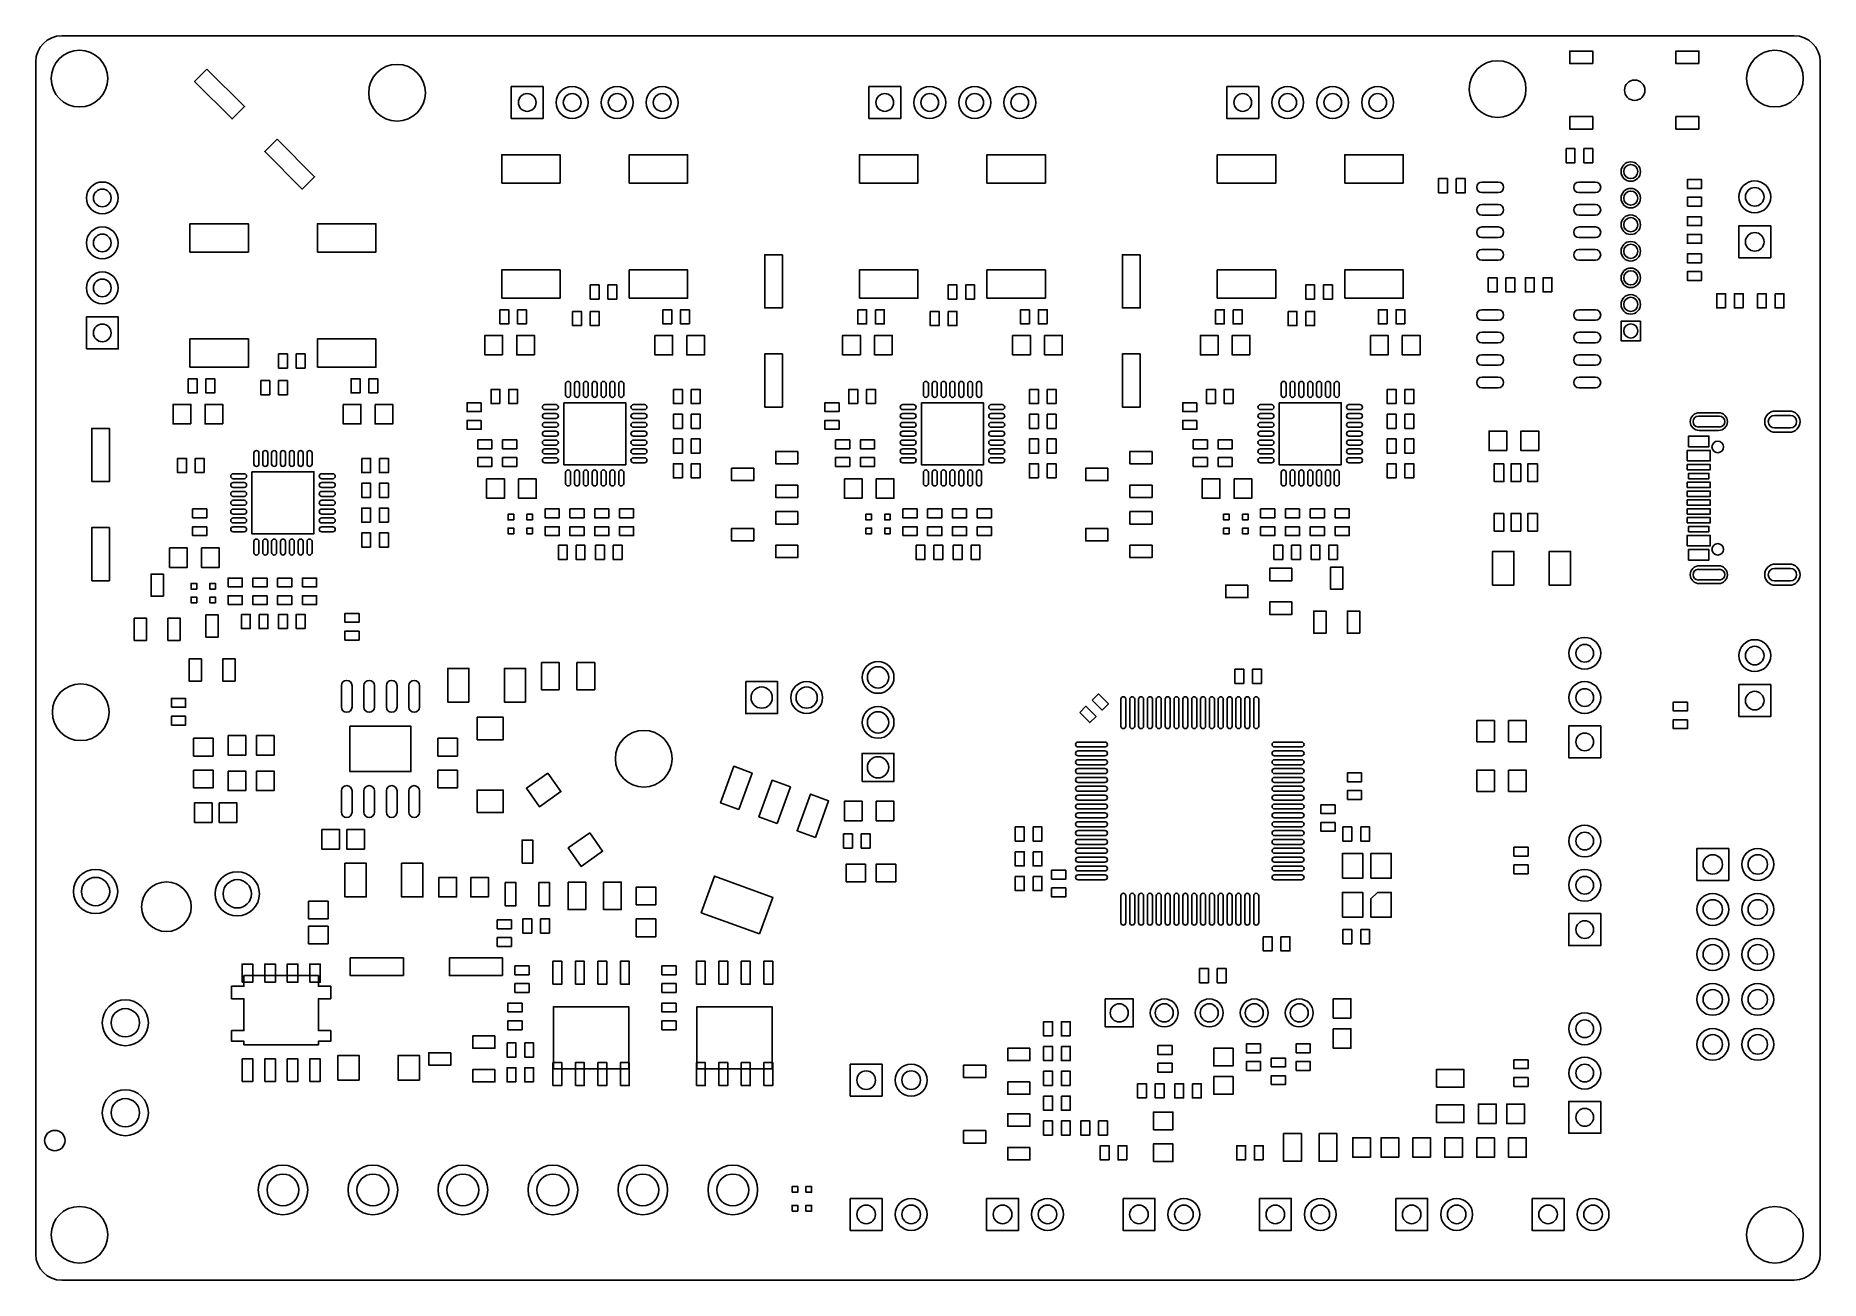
# Model space of a CAD drawing. Header units: millimetres. Extents: x 6 to 107, y 4 to 74.
import ezdxf

# ---------------------------------------------------------------- set-up
doc = ezdxf.new("R2010")
doc.units = ezdxf.units.MM

msp = doc.modelspace()

# ---------------------------------------------------------------- linework, layer by layer
for points in [[(7.22, 74.47), (105.02, 74.47)], [(5.74, 72.99), (5.74, 5.68)], [(106.5, 5.69), (106.5, 72.99)], [(7.22, 4.2), (105.01, 4.2)]]:
    msp.add_lwpolyline(points)
for points in [[(93.65, 72.9), (92.35, 72.9), (92.35, 73.6), (93.65, 73.6)], [(99.65, 72.9), (98.35, 72.9), (98.35, 73.6), (99.65, 73.6)], [(15.41, 72.59), (17.53, 70.47), (16.83, 69.77), (14.71, 71.89)], [(32.59, 71.6), (34.39, 71.6), (34.39, 69.8), (32.59, 69.8)], [(52.78, 71.6), (54.58, 71.6), (54.58, 69.8), (52.78, 69.8)], [(72.99, 71.6), (74.79, 71.6), (74.79, 69.8), (72.99, 69.8)], [(93.65, 69.2), (92.35, 69.2), (92.35, 69.9), (93.65, 69.9)], [(99.65, 69.2), (98.35, 69.2), (98.35, 69.9), (99.65, 69.9)], [(19.37, 68.63), (21.49, 66.51), (20.79, 65.81), (18.67, 67.93)], [(32.05, 66.15), (32.05, 67.75), (35.35, 67.75), (35.35, 66.15)], [(39.25, 66.15), (39.25, 67.75), (42.55, 67.75), (42.55, 66.15)], [(52.25, 66.15), (52.25, 67.75), (55.55, 67.75), (55.55, 66.15)], [(59.45, 66.15), (59.45, 67.75), (62.75, 67.75), (62.75, 66.15)], [(72.45, 66.15), (72.45, 67.75), (75.75, 67.75), (75.75, 66.15)], [(79.65, 66.15), (79.65, 67.75), (82.95, 67.75), (82.95, 66.15)], [(92.15, 68.1), (92.65, 68.1), (92.65, 67.3), (92.15, 67.3)], [(93.15, 68.1), (93.65, 68.1), (93.65, 67.3), (93.15, 67.3)], [(84.95, 66.4), (85.45, 66.4), (85.45, 65.6), (84.95, 65.6)], [(85.95, 66.4), (86.45, 66.4), (86.45, 65.6), (85.95, 65.6)], [(88.32, 66.21), (87.4, 66.21)], [(88.32, 65.61), (87.4, 65.61)], [(93.8, 66.21), (92.88, 66.21)], [(93.8, 65.61), (92.88, 65.61)], [(99, 65.85), (99, 66.35), (99.8, 66.35), (99.8, 65.85)], [(88.32, 64.94), (87.4, 64.94)], [(93.8, 64.94), (92.88, 64.94)], [(99, 64.85), (99, 65.35), (99.8, 65.35), (99.8, 64.85)], [(14.45, 62.25), (14.45, 63.85), (17.75, 63.85), (17.75, 62.25)], [(21.65, 62.25), (21.65, 63.85), (24.95, 63.85), (24.95, 62.25)], [(88.32, 64.34), (87.4, 64.34)], [(88.32, 63.67), (87.4, 63.67)], [(93.8, 64.34), (92.88, 64.34)], [(93.8, 63.67), (92.88, 63.67)], [(99.8, 64.25), (99.8, 63.75), (99, 63.75), (99, 64.25)], [(101.9, 61.93), (101.9, 63.73), (103.7, 63.73), (103.7, 61.93)], [(88.32, 63.07), (87.4, 63.07)], [(93.8, 63.07), (92.88, 63.07)], [(99.8, 63.25), (99.8, 62.75), (99, 62.75), (99, 63.25)], [(47.9, 62.1), (47.9, 59.1), (46.9, 59.1), (46.9, 62.1)], [(68.1, 62.1), (68.1, 59.1), (67.1, 59.1), (67.1, 62.1)], [(88.32, 62.4), (87.4, 62.4)], [(88.32, 61.8), (87.4, 61.8)], [(93.8, 62.4), (92.88, 62.4)], [(93.8, 61.8), (92.88, 61.8)], [(99.8, 62.15), (99.8, 61.65), (99, 61.65), (99, 62.15)], [(32.05, 59.65), (32.05, 61.25), (35.35, 61.25), (35.35, 59.65)], [(39.25, 59.65), (39.25, 61.25), (42.55, 61.25), (42.55, 59.65)], [(52.25, 59.65), (52.25, 61.25), (55.55, 61.25), (55.55, 59.65)], [(59.45, 59.65), (59.45, 61.25), (62.75, 61.25), (62.75, 59.65)], [(72.45, 59.65), (72.45, 61.25), (75.75, 61.25), (75.75, 59.65)], [(79.65, 59.65), (79.65, 61.25), (82.95, 61.25), (82.95, 59.65)], [(87.75, 60.8), (88.25, 60.8), (88.25, 60), (87.75, 60)], [(88.75, 60.8), (89.25, 60.8), (89.25, 60), (88.75, 60)], [(90.35, 60), (89.85, 60), (89.85, 60.8), (90.35, 60.8)], [(91.35, 60), (90.85, 60), (90.85, 60.8), (91.35, 60.8)], [(99.8, 61.15), (99.8, 60.65), (99, 60.65), (99, 61.15)], [(37.55, 59.6), (37.05, 59.6), (37.05, 60.4), (37.55, 60.4)], [(38.55, 59.6), (38.05, 59.6), (38.05, 60.4), (38.55, 60.4)], [(57.75, 59.6), (57.25, 59.6), (57.25, 60.4), (57.75, 60.4)], [(58.75, 59.6), (58.25, 59.6), (58.25, 60.4), (58.75, 60.4)], [(77.95, 59.6), (77.45, 59.6), (77.45, 60.4), (77.95, 60.4)], [(78.95, 59.6), (78.45, 59.6), (78.45, 60.4), (78.95, 60.4)], [(101.15, 59.1), (100.65, 59.1), (100.65, 59.9), (101.15, 59.9)], [(102.15, 59.1), (101.65, 59.1), (101.65, 59.9), (102.15, 59.9)], [(102.95, 59.9), (103.45, 59.9), (103.45, 59.1), (102.95, 59.1)], [(103.95, 59.9), (104.45, 59.9), (104.45, 59.1), (103.95, 59.1)], [(8.6, 56.79), (8.6, 58.59), (10.4, 58.59), (10.4, 56.79)], [(31.95, 59), (32.45, 59), (32.45, 58.2), (31.95, 58.2)], [(32.95, 59), (33.45, 59), (33.45, 58.2), (32.95, 58.2)], [(36.05, 58.9), (36.55, 58.9), (36.55, 58.1), (36.05, 58.1)], [(37.05, 58.9), (37.55, 58.9), (37.55, 58.1), (37.05, 58.1)], [(41.65, 58.2), (41.15, 58.2), (41.15, 59), (41.65, 59)], [(42.65, 58.2), (42.15, 58.2), (42.15, 59), (42.65, 59)], [(52.15, 59), (52.65, 59), (52.65, 58.2), (52.15, 58.2)], [(53.15, 59), (53.65, 59), (53.65, 58.2), (53.15, 58.2)], [(56.25, 58.9), (56.75, 58.9), (56.75, 58.1), (56.25, 58.1)], [(57.25, 58.9), (57.75, 58.9), (57.75, 58.1), (57.25, 58.1)], [(61.85, 58.2), (61.35, 58.2), (61.35, 59), (61.85, 59)], [(62.85, 58.2), (62.35, 58.2), (62.35, 59), (62.85, 59)], [(72.35, 59), (72.85, 59), (72.85, 58.2), (72.35, 58.2)], [(73.35, 59), (73.85, 59), (73.85, 58.2), (73.35, 58.2)], [(76.45, 58.9), (76.95, 58.9), (76.95, 58.1), (76.45, 58.1)], [(77.45, 58.9), (77.95, 58.9), (77.95, 58.1), (77.45, 58.1)], [(82.05, 58.2), (81.55, 58.2), (81.55, 59), (82.05, 59)], [(83.05, 58.2), (82.55, 58.2), (82.55, 59), (83.05, 59)], [(88.32, 59), (87.4, 59)], [(93.8, 59), (92.88, 59)], [(32.1, 56.45), (31.1, 56.45), (31.1, 57.55), (32.1, 57.55)], [(33.9, 56.45), (32.9, 56.45), (32.9, 57.55), (33.9, 57.55)], [(40.7, 57.55), (41.7, 57.55), (41.7, 56.45), (40.7, 56.45)], [(42.5, 57.55), (43.5, 57.55), (43.5, 56.45), (42.5, 56.45)], [(52.3, 56.45), (51.3, 56.45), (51.3, 57.55), (52.3, 57.55)], [(54.1, 56.45), (53.1, 56.45), (53.1, 57.55), (54.1, 57.55)], [(60.9, 57.55), (61.9, 57.55), (61.9, 56.45), (60.9, 56.45)], [(62.7, 57.55), (63.7, 57.55), (63.7, 56.45), (62.7, 56.45)], [(72.5, 56.45), (71.5, 56.45), (71.5, 57.55), (72.5, 57.55)], [(74.3, 56.45), (73.3, 56.45), (73.3, 57.55), (74.3, 57.55)], [(81.1, 57.55), (82.1, 57.55), (82.1, 56.45), (81.1, 56.45)], [(82.9, 57.55), (83.9, 57.55), (83.9, 56.45), (82.9, 56.45)], [(88.32, 58.4), (87.4, 58.4)], [(88.32, 57.73), (87.4, 57.73)], [(93.8, 58.4), (92.88, 58.4)], [(93.8, 57.73), (92.88, 57.73)], [(96.35, 58.35), (96.35, 57.25), (95.25, 57.25), (95.25, 58.35)], [(14.45, 55.75), (14.45, 57.35), (17.75, 57.35), (17.75, 55.75)], [(19.95, 55.7), (19.45, 55.7), (19.45, 56.5), (19.95, 56.5)], [(20.95, 55.7), (20.45, 55.7), (20.45, 56.5), (20.95, 56.5)], [(21.65, 55.75), (21.65, 57.35), (24.95, 57.35), (24.95, 55.75)], [(47.9, 56.5), (47.9, 53.5), (46.9, 53.5), (46.9, 56.5)], [(68.1, 56.5), (68.1, 53.5), (67.1, 53.5), (67.1, 56.5)], [(88.32, 57.13), (87.4, 57.13)], [(88.32, 56.46), (87.4, 56.46)], [(93.8, 57.13), (92.88, 57.13)], [(93.8, 56.46), (92.88, 56.46)], [(88.32, 55.86), (87.4, 55.86)], [(93.8, 55.86), (92.88, 55.86)], [(14.35, 55.1), (14.85, 55.1), (14.85, 54.3), (14.35, 54.3)], [(15.35, 55.1), (15.85, 55.1), (15.85, 54.3), (15.35, 54.3)], [(18.45, 55), (18.95, 55), (18.95, 54.2), (18.45, 54.2)], [(19.45, 55), (19.95, 55), (19.95, 54.2), (19.45, 54.2)], [(24.05, 54.3), (23.55, 54.3), (23.55, 55.1), (24.05, 55.1)], [(25.05, 54.3), (24.55, 54.3), (24.55, 55.1), (25.05, 55.1)], [(31.95, 53.7), (31.45, 53.7), (31.45, 54.5), (31.95, 54.5)], [(32.95, 53.7), (32.45, 53.7), (32.45, 54.5), (32.95, 54.5)], [(35.66, 54.19), (35.66, 54.81)], [(35.94, 54.19), (35.94, 54.81)], [(36.16, 54.19), (36.16, 54.81)], [(36.44, 54.19), (36.44, 54.81)], [(36.66, 54.19), (36.66, 54.81)], [(36.94, 54.19), (36.94, 54.81)], [(37.16, 54.19), (37.16, 54.81)], [(37.44, 54.19), (37.44, 54.81)], [(37.66, 54.19), (37.66, 54.81)], [(37.94, 54.19), (37.94, 54.81)], [(38.16, 54.19), (38.16, 54.81)], [(38.44, 54.19), (38.44, 54.81)], [(38.66, 54.19), (38.66, 54.81)], [(38.94, 54.19), (38.94, 54.81)], [(41.75, 54.5), (42.25, 54.5), (42.25, 53.7), (41.75, 53.7)], [(42.75, 54.5), (43.25, 54.5), (43.25, 53.7), (42.75, 53.7)], [(52.15, 53.7), (51.65, 53.7), (51.65, 54.5), (52.15, 54.5)], [(53.15, 53.7), (52.65, 53.7), (52.65, 54.5), (53.15, 54.5)], [(55.86, 54.19), (55.86, 54.81)], [(56.14, 54.19), (56.14, 54.81)], [(56.36, 54.19), (56.36, 54.81)], [(56.64, 54.19), (56.64, 54.81)], [(56.86, 54.19), (56.86, 54.81)], [(57.14, 54.19), (57.14, 54.81)], [(57.36, 54.19), (57.36, 54.81)], [(57.64, 54.19), (57.64, 54.81)], [(57.86, 54.19), (57.86, 54.81)], [(58.14, 54.19), (58.14, 54.81)], [(58.36, 54.19), (58.36, 54.81)], [(58.64, 54.19), (58.64, 54.81)], [(58.86, 54.19), (58.86, 54.81)], [(59.14, 54.19), (59.14, 54.81)], [(61.85, 54.5), (62.35, 54.5), (62.35, 53.7), (61.85, 53.7)], [(62.85, 54.5), (63.35, 54.5), (63.35, 53.7), (62.85, 53.7)], [(72.35, 53.7), (71.85, 53.7), (71.85, 54.5), (72.35, 54.5)], [(73.35, 53.7), (72.85, 53.7), (72.85, 54.5), (73.35, 54.5)], [(76.06, 54.19), (76.06, 54.81)], [(76.34, 54.19), (76.34, 54.81)], [(76.56, 54.19), (76.56, 54.81)], [(76.84, 54.19), (76.84, 54.81)], [(77.06, 54.19), (77.06, 54.81)], [(77.34, 54.19), (77.34, 54.81)], [(77.56, 54.19), (77.56, 54.81)], [(77.84, 54.19), (77.84, 54.81)], [(78.06, 54.19), (78.06, 54.81)], [(78.34, 54.19), (78.34, 54.81)], [(78.56, 54.19), (78.56, 54.81)], [(78.84, 54.19), (78.84, 54.81)], [(79.06, 54.19), (79.06, 54.81)], [(79.34, 54.19), (79.34, 54.81)], [(82.05, 54.5), (82.55, 54.5), (82.55, 53.7), (82.05, 53.7)], [(83.05, 54.5), (83.55, 54.5), (83.55, 53.7), (83.05, 53.7)], [(88.32, 55.19), (87.4, 55.19)], [(88.32, 54.59), (87.4, 54.59)], [(93.8, 55.19), (92.88, 55.19)], [(93.8, 54.59), (92.88, 54.59)], [(14.5, 52.55), (13.5, 52.55), (13.5, 53.65), (14.5, 53.65)], [(16.3, 52.55), (15.3, 52.55), (15.3, 53.65), (16.3, 53.65)], [(23.1, 53.65), (24.1, 53.65), (24.1, 52.55), (23.1, 52.55)], [(24.9, 53.65), (25.9, 53.65), (25.9, 52.55), (24.9, 52.55)], [(30.9, 53.75), (30.9, 53.25), (30.1, 53.25), (30.1, 53.75)], [(35.11, 53.64), (34.49, 53.64)], [(35.55, 53.75), (39.05, 53.75), (39.05, 50.25), (35.55, 50.25)], [(40.11, 53.64), (39.49, 53.64)], [(51.1, 53.75), (51.1, 53.25), (50.3, 53.25), (50.3, 53.75)], [(55.31, 53.64), (54.69, 53.64)], [(55.75, 53.75), (59.25, 53.75), (59.25, 50.25), (55.75, 50.25)], [(60.31, 53.64), (59.69, 53.64)], [(71.3, 53.75), (71.3, 53.25), (70.5, 53.25), (70.5, 53.75)], [(75.51, 53.64), (74.89, 53.64)], [(75.95, 53.75), (79.45, 53.75), (79.45, 50.25), (75.95, 50.25)], [(80.51, 53.64), (79.89, 53.64)], [(30.9, 52.75), (30.9, 52.25), (30.1, 52.25), (30.1, 52.75)], [(35.11, 53.36), (34.49, 53.36)], [(35.11, 53.14), (34.49, 53.14)], [(35.11, 52.86), (34.49, 52.86)], [(35.11, 52.64), (34.49, 52.64)], [(40.11, 53.36), (39.49, 53.36)], [(40.11, 53.14), (39.49, 53.14)], [(40.11, 52.86), (39.49, 52.86)], [(40.11, 52.64), (39.49, 52.64)], [(42.25, 52.3), (41.75, 52.3), (41.75, 53.1), (42.25, 53.1)], [(43.25, 52.3), (42.75, 52.3), (42.75, 53.1), (43.25, 53.1)], [(51.1, 52.75), (51.1, 52.25), (50.3, 52.25), (50.3, 52.75)], [(55.31, 53.36), (54.69, 53.36)], [(55.31, 53.14), (54.69, 53.14)], [(55.31, 52.86), (54.69, 52.86)], [(55.31, 52.64), (54.69, 52.64)], [(60.31, 53.36), (59.69, 53.36)], [(60.31, 53.14), (59.69, 53.14)], [(60.31, 52.86), (59.69, 52.86)], [(60.31, 52.64), (59.69, 52.64)], [(62.35, 52.3), (61.85, 52.3), (61.85, 53.1), (62.35, 53.1)], [(63.35, 52.3), (62.85, 52.3), (62.85, 53.1), (63.35, 53.1)], [(71.3, 52.75), (71.3, 52.25), (70.5, 52.25), (70.5, 52.75)], [(75.51, 53.36), (74.89, 53.36)], [(75.51, 53.14), (74.89, 53.14)], [(75.51, 52.86), (74.89, 52.86)], [(75.51, 52.64), (74.89, 52.64)], [(80.51, 53.36), (79.89, 53.36)], [(80.51, 53.14), (79.89, 53.14)], [(80.51, 52.86), (79.89, 52.86)], [(80.51, 52.64), (79.89, 52.64)], [(82.55, 52.3), (82.05, 52.3), (82.05, 53.1), (82.55, 53.1)], [(83.55, 52.3), (83.05, 52.3), (83.05, 53.1), (83.55, 53.1)], [(99.62, 52.98), (100.81, 52.98)], [(99.66, 53.18), (100.76, 53.18)], [(103.91, 53.03), (104.81, 53.03)], [(103.96, 53.28), (104.76, 53.28)], [(8.9, 49.3), (8.9, 52.3), (9.9, 52.3), (9.9, 49.3)], [(31.5, 51.65), (31.5, 51.15), (30.7, 51.15), (30.7, 51.65)], [(32.9, 51.65), (32.9, 51.15), (32.1, 51.15), (32.1, 51.65)], [(35.11, 52.36), (34.49, 52.36)], [(35.11, 52.14), (34.49, 52.14)], [(35.11, 51.86), (34.49, 51.86)], [(35.11, 51.64), (34.49, 51.64)], [(40.11, 52.36), (39.49, 52.36)], [(40.11, 52.14), (39.49, 52.14)], [(40.11, 51.86), (39.49, 51.86)], [(40.11, 51.64), (39.49, 51.64)], [(42.25, 50.9), (41.75, 50.9), (41.75, 51.7), (42.25, 51.7)], [(43.25, 50.9), (42.75, 50.9), (42.75, 51.7), (43.25, 51.7)], [(51.7, 51.65), (51.7, 51.15), (50.9, 51.15), (50.9, 51.65)], [(53.1, 51.65), (53.1, 51.15), (52.3, 51.15), (52.3, 51.65)], [(55.31, 52.36), (54.69, 52.36)], [(55.31, 52.14), (54.69, 52.14)], [(55.31, 51.86), (54.69, 51.86)], [(55.31, 51.64), (54.69, 51.64)], [(60.31, 52.36), (59.69, 52.36)], [(60.31, 52.14), (59.69, 52.14)], [(60.31, 51.86), (59.69, 51.86)], [(60.31, 51.64), (59.69, 51.64)], [(62.35, 50.9), (61.85, 50.9), (61.85, 51.7), (62.35, 51.7)], [(63.35, 50.9), (62.85, 50.9), (62.85, 51.7), (63.35, 51.7)], [(71.9, 51.65), (71.9, 51.15), (71.1, 51.15), (71.1, 51.65)], [(73.3, 51.65), (73.3, 51.15), (72.5, 51.15), (72.5, 51.65)], [(75.51, 52.36), (74.89, 52.36)], [(75.51, 52.14), (74.89, 52.14)], [(75.51, 51.86), (74.89, 51.86)], [(75.51, 51.64), (74.89, 51.64)], [(80.51, 52.36), (79.89, 52.36)], [(80.51, 52.14), (79.89, 52.14)], [(80.51, 51.86), (79.89, 51.86)], [(80.51, 51.64), (79.89, 51.64)], [(82.55, 50.9), (82.05, 50.9), (82.05, 51.7), (82.55, 51.7)], [(83.55, 50.9), (83.05, 50.9), (83.05, 51.7), (83.55, 51.7)], [(88.8, 51.05), (87.8, 51.05), (87.8, 52.15), (88.8, 52.15)], [(90.6, 51.05), (89.6, 51.05), (89.6, 52.15), (90.6, 52.15)], [(99.06, 51.26), (99.06, 51.86), (100.21, 51.86), (100.21, 51.26)], [(99.62, 52.38), (100.81, 52.38)], [(99.66, 52.18), (100.76, 52.18)], [(103.91, 52.33), (104.81, 52.33)], [(103.96, 52.08), (104.76, 52.08)], [(14.25, 49.8), (13.75, 49.8), (13.75, 50.6), (14.25, 50.6)], [(15.25, 49.8), (14.75, 49.8), (14.75, 50.6), (15.25, 50.6)], [(18.06, 50.29), (18.06, 50.91)], [(18.34, 50.29), (18.34, 50.91)], [(18.56, 50.29), (18.56, 50.91)], [(18.84, 50.29), (18.84, 50.91)], [(19.06, 50.29), (19.06, 50.91)], [(19.34, 50.29), (19.34, 50.91)], [(19.56, 50.29), (19.56, 50.91)], [(19.84, 50.29), (19.84, 50.91)], [(20.06, 50.29), (20.06, 50.91)], [(20.34, 50.29), (20.34, 50.91)], [(20.56, 50.29), (20.56, 50.91)], [(20.84, 50.29), (20.84, 50.91)], [(21.06, 50.29), (21.06, 50.91)], [(21.34, 50.29), (21.34, 50.91)], [(24.15, 50.6), (24.65, 50.6), (24.65, 49.8), (24.15, 49.8)], [(25.15, 50.6), (25.65, 50.6), (25.65, 49.8), (25.15, 49.8)], [(31.5, 50.65), (31.5, 50.15), (30.7, 50.15), (30.7, 50.65)], [(32.9, 50.65), (32.9, 50.15), (32.1, 50.15), (32.1, 50.65)], [(35.11, 51.36), (34.49, 51.36)], [(35.11, 51.14), (34.49, 51.14)], [(35.11, 50.86), (34.49, 50.86)], [(35.11, 50.64), (34.49, 50.64)], [(40.11, 51.36), (39.49, 51.36)], [(40.11, 51.14), (39.49, 51.14)], [(40.11, 50.86), (39.49, 50.86)], [(40.11, 50.64), (39.49, 50.64)], [(48.77, 51), (48.77, 50.3), (47.52, 50.3), (47.52, 51)], [(51.7, 50.65), (51.7, 50.15), (50.9, 50.15), (50.9, 50.65)], [(53.1, 50.65), (53.1, 50.15), (52.3, 50.15), (52.3, 50.65)], [(55.31, 51.36), (54.69, 51.36)], [(55.31, 51.14), (54.69, 51.14)], [(55.31, 50.86), (54.69, 50.86)], [(55.31, 50.64), (54.69, 50.64)], [(60.31, 51.36), (59.69, 51.36)], [(60.31, 51.14), (59.69, 51.14)], [(60.31, 50.86), (59.69, 50.86)], [(60.31, 50.64), (59.69, 50.64)], [(68.77, 51), (68.77, 50.3), (67.52, 50.3), (67.52, 51)], [(71.9, 50.65), (71.9, 50.15), (71.1, 50.15), (71.1, 50.65)], [(73.3, 50.65), (73.3, 50.15), (72.5, 50.15), (72.5, 50.65)], [(75.51, 51.36), (74.89, 51.36)], [(75.51, 51.14), (74.89, 51.14)], [(75.51, 50.86), (74.89, 50.86)], [(75.51, 50.64), (74.89, 50.64)], [(80.51, 51.36), (79.89, 51.36)], [(80.51, 51.14), (79.89, 51.14)], [(80.51, 50.86), (79.89, 50.86)], [(80.51, 50.64), (79.89, 50.64)], [(98.99, 50.46), (98.99, 51.06), (100.29, 51.06), (100.29, 50.46)], [(17.51, 49.74), (16.89, 49.74)], [(17.51, 49.46), (16.89, 49.46)], [(17.95, 49.85), (21.45, 49.85), (21.45, 46.35), (17.95, 46.35)], [(22.51, 49.74), (21.89, 49.74)], [(22.51, 49.46), (21.89, 49.46)], [(31.2, 49.45), (32.2, 49.45), (32.2, 48.35), (31.2, 48.35)], [(33, 49.45), (34, 49.45), (34, 48.35), (33, 48.35)], [(35.11, 50.36), (34.49, 50.36)], [(35.66, 49.19), (35.66, 49.81)], [(35.94, 49.19), (35.94, 49.81)], [(36.16, 49.19), (36.16, 49.81)], [(36.44, 49.19), (36.44, 49.81)], [(36.66, 49.19), (36.66, 49.81)], [(36.94, 49.19), (36.94, 49.81)], [(37.16, 49.19), (37.16, 49.81)], [(37.44, 49.19), (37.44, 49.81)], [(37.66, 49.19), (37.66, 49.81)], [(37.94, 49.19), (37.94, 49.81)], [(38.16, 49.19), (38.16, 49.81)], [(38.44, 49.19), (38.44, 49.81)], [(38.66, 49.19), (38.66, 49.81)], [(38.94, 49.19), (38.94, 49.81)], [(40.11, 50.36), (39.49, 50.36)], [(42.25, 49.5), (41.75, 49.5), (41.75, 50.3), (42.25, 50.3)], [(43.25, 49.5), (42.75, 49.5), (42.75, 50.3), (43.25, 50.3)], [(46.28, 50.05), (46.28, 49.35), (45.03, 49.35), (45.03, 50.05)], [(51.4, 49.45), (52.4, 49.45), (52.4, 48.35), (51.4, 48.35)], [(53.2, 49.45), (54.2, 49.45), (54.2, 48.35), (53.2, 48.35)], [(55.31, 50.36), (54.69, 50.36)], [(55.86, 49.19), (55.86, 49.81)], [(56.14, 49.19), (56.14, 49.81)], [(56.36, 49.19), (56.36, 49.81)], [(56.64, 49.19), (56.64, 49.81)], [(56.86, 49.19), (56.86, 49.81)], [(57.14, 49.19), (57.14, 49.81)], [(57.36, 49.19), (57.36, 49.81)], [(57.64, 49.19), (57.64, 49.81)], [(57.86, 49.19), (57.86, 49.81)], [(58.14, 49.19), (58.14, 49.81)], [(58.36, 49.19), (58.36, 49.81)], [(58.64, 49.19), (58.64, 49.81)], [(58.86, 49.19), (58.86, 49.81)], [(59.14, 49.19), (59.14, 49.81)], [(60.31, 50.36), (59.69, 50.36)], [(62.35, 49.5), (61.85, 49.5), (61.85, 50.3), (62.35, 50.3)], [(63.35, 49.5), (62.85, 49.5), (62.85, 50.3), (63.35, 50.3)], [(66.28, 50.05), (66.28, 49.35), (65.03, 49.35), (65.03, 50.05)], [(71.6, 49.45), (72.6, 49.45), (72.6, 48.35), (71.6, 48.35)], [(73.4, 49.45), (74.4, 49.45), (74.4, 48.35), (73.4, 48.35)], [(75.51, 50.36), (74.89, 50.36)], [(76.06, 49.19), (76.06, 49.81)], [(76.34, 49.19), (76.34, 49.81)], [(76.56, 49.19), (76.56, 49.81)], [(76.84, 49.19), (76.84, 49.81)], [(77.06, 49.19), (77.06, 49.81)], [(77.34, 49.19), (77.34, 49.81)], [(77.56, 49.19), (77.56, 49.81)], [(77.84, 49.19), (77.84, 49.81)], [(78.06, 49.19), (78.06, 49.81)], [(78.34, 49.19), (78.34, 49.81)], [(78.56, 49.19), (78.56, 49.81)], [(78.84, 49.19), (78.84, 49.81)], [(79.06, 49.19), (79.06, 49.81)], [(79.34, 49.19), (79.34, 49.81)], [(80.51, 50.36), (79.89, 50.36)], [(82.55, 49.5), (82.05, 49.5), (82.05, 50.3), (82.55, 50.3)], [(83.55, 49.5), (83.05, 49.5), (83.05, 50.3), (83.55, 50.3)], [(88.64, 50.3), (88.64, 49.3), (88.09, 49.3), (88.09, 50.3)], [(89.59, 50.3), (89.59, 49.3), (89.04, 49.3), (89.04, 50.3)], [(90.54, 50.3), (90.54, 49.3), (89.99, 49.3), (89.99, 50.3)], [(98.99, 49.96), (98.99, 50.26), (100.29, 50.26), (100.29, 49.96)], [(99.06, 49.46), (99.06, 49.76), (100.21, 49.76), (100.21, 49.46)], [(17.51, 49.24), (16.89, 49.24)], [(17.51, 48.96), (16.89, 48.96)], [(17.51, 48.74), (16.89, 48.74)], [(17.51, 48.46), (16.89, 48.46)], [(22.51, 49.24), (21.89, 49.24)], [(22.51, 48.96), (21.89, 48.96)], [(22.51, 48.74), (21.89, 48.74)], [(22.51, 48.46), (21.89, 48.46)], [(24.65, 48.4), (24.15, 48.4), (24.15, 49.2), (24.65, 49.2)], [(25.65, 48.4), (25.15, 48.4), (25.15, 49.2), (25.65, 49.2)], [(48.77, 49.1), (48.77, 48.4), (47.52, 48.4), (47.52, 49.1)], [(68.77, 49.1), (68.77, 48.4), (67.52, 48.4), (67.52, 49.1)], [(98.99, 48.96), (98.99, 49.26), (100.29, 49.26), (100.29, 48.96)], [(98.99, 48.46), (98.99, 48.76), (100.29, 48.76), (100.29, 48.46)], [(15.4, 47.75), (15.4, 47.25), (14.6, 47.25), (14.6, 47.75)], [(17.51, 48.24), (16.89, 48.24)], [(17.51, 47.96), (16.89, 47.96)], [(17.51, 47.74), (16.89, 47.74)], [(17.51, 47.46), (16.89, 47.46)], [(22.51, 48.24), (21.89, 48.24)], [(22.51, 47.96), (21.89, 47.96)], [(22.51, 47.74), (21.89, 47.74)], [(22.51, 47.46), (21.89, 47.46)], [(24.65, 47), (24.15, 47), (24.15, 47.8), (24.65, 47.8)], [(25.65, 47), (25.15, 47), (25.15, 47.8), (25.65, 47.8)], [(32.73, 47.13), (32.41, 47.13), (32.41, 47.45), (32.73, 47.45)], [(33.79, 47.13), (33.47, 47.13), (33.47, 47.45), (33.79, 47.45)], [(34.5, 47.25), (34.5, 47.75), (35.3, 47.75), (35.3, 47.25)], [(36.7, 47.75), (36.7, 47.25), (35.9, 47.25), (35.9, 47.75)], [(38.1, 47.75), (38.1, 47.25), (37.3, 47.25), (37.3, 47.75)], [(38.7, 47.25), (38.7, 47.75), (39.5, 47.75), (39.5, 47.25)], [(48.77, 47.6), (48.77, 46.9), (47.52, 46.9), (47.52, 47.6)], [(52.93, 47.13), (52.61, 47.13), (52.61, 47.45), (52.93, 47.45)], [(53.99, 47.13), (53.68, 47.13), (53.68, 47.45), (53.99, 47.45)], [(54.7, 47.25), (54.7, 47.75), (55.5, 47.75), (55.5, 47.25)], [(56.9, 47.75), (56.9, 47.25), (56.1, 47.25), (56.1, 47.75)], [(58.3, 47.75), (58.3, 47.25), (57.5, 47.25), (57.5, 47.75)], [(58.9, 47.25), (58.9, 47.75), (59.7, 47.75), (59.7, 47.25)], [(68.77, 47.6), (68.77, 46.9), (67.52, 46.9), (67.52, 47.6)], [(73.13, 47.13), (72.81, 47.13), (72.81, 47.45), (73.13, 47.45)], [(74.2, 47.13), (73.88, 47.13), (73.88, 47.45), (74.2, 47.45)], [(74.9, 47.25), (74.9, 47.75), (75.7, 47.75), (75.7, 47.25)], [(77.1, 47.75), (77.1, 47.25), (76.3, 47.25), (76.3, 47.75)], [(78.5, 47.75), (78.5, 47.25), (77.7, 47.25), (77.7, 47.75)], [(79.1, 47.25), (79.1, 47.75), (79.9, 47.75), (79.9, 47.25)], [(88.64, 47.5), (88.64, 46.5), (88.09, 46.5), (88.09, 47.5)], [(89.59, 47.5), (89.59, 46.5), (89.04, 46.5), (89.04, 47.5)], [(90.54, 47.5), (90.54, 46.5), (89.99, 46.5), (89.99, 47.5)], [(98.99, 47.96), (98.99, 48.26), (100.29, 48.26), (100.29, 47.96)], [(98.99, 47.46), (98.99, 47.76), (100.29, 47.76), (100.29, 47.46)], [(8.9, 43.7), (8.9, 46.7), (9.9, 46.7), (9.9, 43.7)], [(15.4, 46.75), (15.4, 46.25), (14.6, 46.25), (14.6, 46.75)], [(17.51, 47.24), (16.89, 47.24)], [(17.51, 46.96), (16.89, 46.96)], [(17.51, 46.74), (16.89, 46.74)], [(17.51, 46.46), (16.89, 46.46)], [(22.51, 47.24), (21.89, 47.24)], [(22.51, 46.96), (21.89, 46.96)], [(22.51, 46.74), (21.89, 46.74)], [(22.51, 46.46), (21.89, 46.46)], [(24.65, 45.6), (24.15, 45.6), (24.15, 46.4), (24.65, 46.4)], [(25.65, 45.6), (25.15, 45.6), (25.15, 46.4), (25.65, 46.4)], [(32.73, 46.35), (32.41, 46.35), (32.41, 46.67), (32.73, 46.67)], [(33.79, 46.35), (33.47, 46.35), (33.47, 46.67), (33.79, 46.67)], [(34.5, 46.25), (34.5, 46.75), (35.3, 46.75), (35.3, 46.25)], [(36.7, 46.75), (36.7, 46.25), (35.9, 46.25), (35.9, 46.75)], [(38.1, 46.75), (38.1, 46.25), (37.3, 46.25), (37.3, 46.75)], [(38.7, 46.25), (38.7, 46.75), (39.5, 46.75), (39.5, 46.25)], [(46.28, 46.65), (46.28, 45.95), (45.03, 45.95), (45.03, 46.65)], [(52.93, 46.35), (52.61, 46.35), (52.61, 46.67), (52.93, 46.67)], [(53.99, 46.35), (53.68, 46.35), (53.68, 46.67), (53.99, 46.67)], [(54.7, 46.25), (54.7, 46.75), (55.5, 46.75), (55.5, 46.25)], [(56.9, 46.75), (56.9, 46.25), (56.1, 46.25), (56.1, 46.75)], [(58.3, 46.75), (58.3, 46.25), (57.5, 46.25), (57.5, 46.75)], [(58.9, 46.25), (58.9, 46.75), (59.7, 46.75), (59.7, 46.25)], [(66.28, 46.65), (66.28, 45.95), (65.03, 45.95), (65.03, 46.65)], [(73.13, 46.35), (72.81, 46.35), (72.81, 46.67), (73.13, 46.67)], [(74.2, 46.35), (73.88, 46.35), (73.88, 46.67), (74.2, 46.67)], [(74.9, 46.25), (74.9, 46.75), (75.7, 46.75), (75.7, 46.25)], [(77.1, 46.75), (77.1, 46.25), (76.3, 46.25), (76.3, 46.75)], [(78.5, 46.75), (78.5, 46.25), (77.7, 46.25), (77.7, 46.75)], [(79.1, 46.25), (79.1, 46.75), (79.9, 46.75), (79.9, 46.25)], [(98.99, 46.96), (98.99, 47.26), (100.29, 47.26), (100.29, 46.96)], [(99.06, 46.46), (99.06, 46.76), (100.21, 46.76), (100.21, 46.46)], [(13.3, 45.55), (14.3, 45.55), (14.3, 44.45), (13.3, 44.45)], [(15.1, 45.55), (16.1, 45.55), (16.1, 44.45), (15.1, 44.45)], [(18.06, 45.29), (18.06, 45.91)], [(18.34, 45.29), (18.34, 45.91)], [(18.56, 45.29), (18.56, 45.91)], [(18.84, 45.29), (18.84, 45.91)], [(19.06, 45.29), (19.06, 45.91)], [(19.34, 45.29), (19.34, 45.91)], [(19.56, 45.29), (19.56, 45.91)], [(19.84, 45.29), (19.84, 45.91)], [(20.06, 45.29), (20.06, 45.91)], [(20.34, 45.29), (20.34, 45.91)], [(20.56, 45.29), (20.56, 45.91)], [(20.84, 45.29), (20.84, 45.91)], [(21.06, 45.29), (21.06, 45.91)], [(21.34, 45.29), (21.34, 45.91)], [(35.25, 45.7), (35.75, 45.7), (35.75, 44.9), (35.25, 44.9)], [(36.25, 45.7), (36.75, 45.7), (36.75, 44.9), (36.25, 44.9)], [(37.85, 44.9), (37.35, 44.9), (37.35, 45.7), (37.85, 45.7)], [(38.85, 44.9), (38.35, 44.9), (38.35, 45.7), (38.85, 45.7)], [(48.77, 45.7), (48.77, 45), (47.52, 45), (47.52, 45.7)], [(55.45, 45.7), (55.95, 45.7), (55.95, 44.9), (55.45, 44.9)], [(56.45, 45.7), (56.95, 45.7), (56.95, 44.9), (56.45, 44.9)], [(58.05, 44.9), (57.55, 44.9), (57.55, 45.7), (58.05, 45.7)], [(59.05, 44.9), (58.55, 44.9), (58.55, 45.7), (59.05, 45.7)], [(68.77, 45.7), (68.77, 45), (67.52, 45), (67.52, 45.7)], [(75.65, 45.7), (76.15, 45.7), (76.15, 44.9), (75.65, 44.9)], [(76.65, 45.7), (77.15, 45.7), (77.15, 44.9), (76.65, 44.9)], [(78.25, 44.9), (77.75, 44.9), (77.75, 45.7), (78.25, 45.7)], [(79.25, 44.9), (78.75, 44.9), (78.75, 45.7), (79.25, 45.7)], [(89.2, 43.45), (88, 43.45), (88, 45.35), (89.2, 45.35)], [(92.4, 43.45), (91.2, 43.45), (91.2, 45.35), (92.4, 45.35)], [(98.99, 45.66), (98.99, 46.26), (100.29, 46.26), (100.29, 45.66)], [(99.06, 44.86), (99.06, 45.46), (100.21, 45.46), (100.21, 44.86)], [(76.67, 44.4), (76.67, 43.7), (75.42, 43.7), (75.42, 44.4)], [(79.55, 43.22), (78.85, 43.22), (78.85, 44.47), (79.55, 44.47)], [(99.62, 44.34), (100.81, 44.34)], [(99.66, 44.54), (100.76, 44.54)], [(103.91, 44.39), (104.81, 44.39)], [(103.96, 44.64), (104.76, 44.64)], [(12.95, 42.82), (12.25, 42.82), (12.25, 44.07), (12.95, 44.07)], [(14.83, 43.23), (14.51, 43.23), (14.51, 43.55), (14.83, 43.55)], [(15.89, 43.23), (15.58, 43.23), (15.58, 43.55), (15.89, 43.55)], [(16.6, 43.35), (16.6, 43.85), (17.4, 43.85), (17.4, 43.35)], [(18.8, 43.85), (18.8, 43.35), (18, 43.35), (18, 43.85)], [(20.2, 43.85), (20.2, 43.35), (19.4, 43.35), (19.4, 43.85)], [(20.8, 43.35), (20.8, 43.85), (21.6, 43.85), (21.6, 43.35)], [(74.18, 43.45), (74.18, 42.75), (72.93, 42.75), (72.93, 43.45)], [(99.62, 43.74), (100.81, 43.74)], [(99.66, 43.54), (100.76, 43.54)], [(103.91, 43.69), (104.81, 43.69)], [(103.96, 43.44), (104.76, 43.44)], [(14.83, 42.45), (14.51, 42.45), (14.51, 42.77), (14.83, 42.77)], [(15.89, 42.45), (15.58, 42.45), (15.58, 42.77), (15.89, 42.77)], [(16.6, 42.35), (16.6, 42.85), (17.4, 42.85), (17.4, 42.35)], [(18.8, 42.85), (18.8, 42.35), (18, 42.35), (18, 42.85)], [(20.2, 42.85), (20.2, 42.35), (19.4, 42.35), (19.4, 42.85)], [(20.8, 42.35), (20.8, 42.85), (21.6, 42.85), (21.6, 42.35)], [(76.67, 42.5), (76.67, 41.8), (75.42, 41.8), (75.42, 42.5)], [(12, 40.33), (11.3, 40.33), (11.3, 41.58), (12, 41.58)], [(13.9, 40.33), (13.2, 40.33), (13.2, 41.58), (13.9, 41.58)], [(16.05, 40.52), (15.35, 40.52), (15.35, 41.77), (16.05, 41.77)], [(17.35, 41.8), (17.85, 41.8), (17.85, 41), (17.35, 41)], [(18.35, 41.8), (18.85, 41.8), (18.85, 41), (18.35, 41)], [(19.95, 41), (19.45, 41), (19.45, 41.8), (19.95, 41.8)], [(20.95, 41), (20.45, 41), (20.45, 41.8), (20.95, 41.8)], [(24, 41.85), (24, 41.35), (23.2, 41.35), (23.2, 41.85)], [(78.6, 40.73), (77.9, 40.73), (77.9, 41.98), (78.6, 41.98)], [(80.5, 40.73), (79.8, 40.73), (79.8, 41.98), (80.5, 41.98)], [(24, 40.85), (24, 40.35), (23.2, 40.35), (23.2, 40.85)], [(15.1, 38.03), (14.4, 38.03), (14.4, 39.28), (15.1, 39.28)], [(17, 38.03), (16.3, 38.03), (16.3, 39.28), (17, 39.28)], [(30.2, 36.85), (29, 36.85), (29, 38.75), (30.2, 38.75)], [(33.4, 36.85), (32.2, 36.85), (32.2, 38.75), (33.4, 38.75)], [(35.3, 37.53), (34.3, 37.53), (34.3, 39.08), (35.3, 39.08)], [(37.3, 37.53), (36.3, 37.53), (36.3, 39.08), (37.3, 39.08)], [(73.95, 37.9), (73.45, 37.9), (73.45, 38.7), (73.95, 38.7)], [(74.95, 37.9), (74.45, 37.9), (74.45, 38.7), (74.95, 38.7)], [(23, 36.57), (23, 37.77)], [(23.6, 36.57), (23.6, 37.77)], [(24.27, 36.57), (24.27, 37.77)], [(24.87, 36.57), (24.87, 37.77)], [(25.54, 36.57), (25.54, 37.77)], [(26.14, 36.57), (26.14, 37.77)], [(26.81, 36.57), (26.81, 37.77)], [(27.41, 36.57), (27.41, 37.77)], [(45.83, 38), (47.63, 38), (47.63, 36.2), (45.83, 36.2)], [(65.39, 36.96), (65.75, 37.31), (66.31, 36.75), (65.96, 36.39)], [(101.9, 36.03), (101.9, 37.83), (103.7, 37.83), (103.7, 36.03)], [(13.4, 36.55), (13.4, 37.05), (14.2, 37.05), (14.2, 36.55)], [(64.69, 36.25), (65.04, 36.61), (65.61, 36.04), (65.25, 35.69)], [(67.01, 37.01), (67.01, 35.49)], [(67.29, 37.01), (67.29, 35.49)], [(67.51, 37.01), (67.51, 35.49)], [(67.79, 37.01), (67.79, 35.49)], [(68.01, 37.01), (68.01, 35.49)], [(68.29, 37.01), (68.29, 35.49)], [(68.51, 37.01), (68.51, 35.49)], [(68.79, 37.01), (68.79, 35.49)], [(69.01, 37.01), (69.01, 35.49)], [(69.29, 37.01), (69.29, 35.49)], [(69.51, 37.01), (69.51, 35.49)], [(69.79, 37.01), (69.79, 35.49)], [(70.01, 37.01), (70.01, 35.49)], [(70.29, 37.01), (70.29, 35.49)], [(70.51, 37.01), (70.51, 35.49)], [(70.79, 37.01), (70.79, 35.49)], [(71.01, 37.01), (71.01, 35.49)], [(71.29, 37.01), (71.29, 35.49)], [(71.51, 37.01), (71.51, 35.49)], [(71.79, 37.01), (71.79, 35.49)], [(72.01, 37.01), (72.01, 35.49)], [(72.29, 37.01), (72.29, 35.49)], [(72.51, 37.01), (72.51, 35.49)], [(72.79, 37.01), (72.79, 35.49)], [(73.01, 37.01), (73.01, 35.49)], [(73.29, 37.01), (73.29, 35.49)], [(73.51, 37.01), (73.51, 35.49)], [(73.79, 37.01), (73.79, 35.49)], [(74.01, 37.01), (74.01, 35.49)], [(74.29, 37.01), (74.29, 35.49)], [(74.51, 37.01), (74.51, 35.49)], [(74.79, 37.01), (74.79, 35.49)], [(99, 36.85), (99, 36.35), (98.2, 36.35), (98.2, 36.85)], [(13.4, 35.55), (13.4, 36.05), (14.2, 36.05), (14.2, 35.55)], [(23.48, 35.48), (26.92, 35.48), (26.92, 32.92), (23.48, 32.92)], [(30.66, 34.72), (30.66, 35.99), (32.14, 35.99), (32.14, 34.72)], [(87.1, 34.6), (87.1, 35.8), (88.1, 35.8), (88.1, 34.6)], [(88.9, 34.6), (88.9, 35.8), (89.9, 35.8), (89.9, 34.6)], [(94.1, 35.5), (94.1, 33.7), (92.3, 33.7), (92.3, 35.5)], [(99, 35.85), (99, 35.35), (98.2, 35.35), (98.2, 35.85)], [(14.65, 33.8), (14.65, 34.8), (15.75, 34.8), (15.75, 33.8)], [(16.6, 34.95), (17.6, 34.95), (17.6, 33.85), (16.6, 33.85)], [(18.2, 34.95), (19.2, 34.95), (19.2, 33.85), (18.2, 33.85)], [(28.45, 33.8), (28.45, 34.8), (29.55, 34.8), (29.55, 33.8)], [(64.59, 34.59), (66.11, 34.59)], [(64.59, 34.31), (66.11, 34.31)], [(75.69, 34.59), (77.21, 34.59)], [(75.69, 34.31), (77.21, 34.31)], [(52.4, 32.37), (52.4, 33.95), (54.2, 33.95), (54.2, 32.37)], [(64.59, 34.09), (66.11, 34.09)], [(64.59, 33.81), (66.11, 33.81)], [(64.59, 33.59), (66.11, 33.59)], [(64.59, 33.31), (66.11, 33.31)], [(75.69, 34.09), (77.21, 34.09)], [(75.69, 33.81), (77.21, 33.81)], [(75.69, 33.59), (77.21, 33.59)], [(75.69, 33.31), (77.21, 33.31)], [(14.65, 32), (14.65, 33), (15.75, 33), (15.75, 32)], [(16.6, 32.95), (17.6, 32.95), (17.6, 31.85), (16.6, 31.85)], [(18.2, 32.95), (19.2, 32.95), (19.2, 31.85), (18.2, 31.85)], [(28.45, 32), (28.45, 33), (29.55, 33), (29.55, 32)], [(34.66, 32.83), (35.39, 31.79), (34.18, 30.94), (33.45, 31.98)], [(45.44, 30.78), (44.41, 31.15), (45.16, 33.22), (46.19, 32.84)], [(47.6, 29.99), (46.57, 30.37), (47.32, 32.43), (48.35, 32.06)], [(64.59, 33.09), (66.11, 33.09)], [(64.59, 32.81), (66.11, 32.81)], [(64.59, 32.59), (66.11, 32.59)], [(64.59, 32.31), (66.11, 32.31)], [(75.69, 33.09), (77.21, 33.09)], [(75.69, 32.81), (77.21, 32.81)], [(75.69, 32.59), (77.21, 32.59)], [(75.69, 32.31), (77.21, 32.31)], [(79.8, 32.35), (79.8, 32.85), (80.6, 32.85), (80.6, 32.35)], [(87.1, 31.8), (87.1, 33), (88.1, 33), (88.1, 31.8)], [(88.9, 31.8), (88.9, 33), (89.9, 33), (89.9, 31.8)], [(23, 30.63), (23, 31.83)], [(23.6, 30.63), (23.6, 31.83)], [(24.27, 30.63), (24.27, 31.83)], [(24.87, 30.63), (24.87, 31.83)], [(25.54, 30.63), (25.54, 31.83)], [(26.14, 30.63), (26.14, 31.83)], [(26.81, 30.63), (26.81, 31.83)], [(27.41, 30.63), (27.41, 31.83)], [(30.66, 30.61), (30.66, 31.88), (32.14, 31.88), (32.14, 30.61)], [(49.76, 29.2), (48.73, 29.58), (49.48, 31.65), (50.51, 31.27)], [(52.4, 30.15), (51.4, 30.15), (51.4, 31.25), (52.4, 31.25)], [(54.2, 30.15), (53.2, 30.15), (53.2, 31.25), (54.2, 31.25)], [(64.59, 32.09), (66.11, 32.09)], [(64.59, 31.81), (66.11, 31.81)], [(64.59, 31.59), (66.11, 31.59)], [(64.59, 31.31), (66.11, 31.31)], [(75.69, 32.09), (77.21, 32.09)], [(75.69, 31.81), (77.21, 31.81)], [(75.69, 31.59), (77.21, 31.59)], [(75.69, 31.31), (77.21, 31.31)], [(79.8, 31.35), (79.8, 31.85), (80.6, 31.85), (80.6, 31.35)], [(15.7, 30.05), (14.7, 30.05), (14.7, 31.15), (15.7, 31.15)], [(17.1, 30.05), (16.1, 30.05), (16.1, 31.15), (17.1, 31.15)], [(64.59, 31.09), (66.11, 31.09)], [(64.59, 30.81), (66.11, 30.81)], [(64.59, 30.59), (66.11, 30.59)], [(64.59, 30.31), (66.11, 30.31)], [(75.69, 31.09), (77.21, 31.09)], [(75.69, 30.81), (77.21, 30.81)], [(75.69, 30.59), (77.21, 30.59)], [(75.69, 30.31), (77.21, 30.31)], [(79.1, 31.05), (79.1, 30.55), (78.3, 30.55), (78.3, 31.05)], [(21.9, 29.65), (22.9, 29.65), (22.9, 28.55), (21.9, 28.55)], [(23.3, 29.65), (24.3, 29.65), (24.3, 28.55), (23.3, 28.55)], [(37.02, 29.46), (37.75, 28.42), (36.54, 27.57), (35.81, 28.61)], [(51.35, 29.4), (51.85, 29.4), (51.85, 28.6), (51.35, 28.6)], [(52.35, 29.4), (52.85, 29.4), (52.85, 28.6), (52.35, 28.6)], [(61.05, 29.8), (61.55, 29.8), (61.55, 29), (61.05, 29)], [(62.05, 29.8), (62.55, 29.8), (62.55, 29), (62.05, 29)], [(64.59, 30.09), (66.11, 30.09)], [(64.59, 29.81), (66.11, 29.81)], [(64.59, 29.59), (66.11, 29.59)], [(64.59, 29.31), (66.11, 29.31)], [(75.69, 30.09), (77.21, 30.09)], [(75.69, 29.81), (77.21, 29.81)], [(75.69, 29.59), (77.21, 29.59)], [(75.69, 29.31), (77.21, 29.31)], [(79.1, 30.05), (79.1, 29.55), (78.3, 29.55), (78.3, 30.05)], [(79.55, 29.8), (80.05, 29.8), (80.05, 29), (79.55, 29)], [(80.55, 29.8), (81.05, 29.8), (81.05, 29), (80.55, 29)], [(33.2, 27.75), (33.2, 29.05), (33.8, 29.05), (33.8, 27.75)], [(61.05, 28.4), (61.55, 28.4), (61.55, 27.6), (61.05, 27.6)], [(62.05, 28.4), (62.55, 28.4), (62.55, 27.6), (62.05, 27.6)], [(64.59, 29.09), (66.11, 29.09)], [(64.59, 28.81), (66.11, 28.81)], [(64.59, 28.59), (66.11, 28.59)], [(64.59, 28.31), (66.11, 28.31)], [(75.69, 29.09), (77.21, 29.09)], [(75.69, 28.81), (77.21, 28.81)], [(75.69, 28.59), (77.21, 28.59)], [(75.69, 28.31), (77.21, 28.31)], [(79.52, 26.9), (79.52, 28.3), (80.67, 28.3), (80.67, 26.9)], [(81.13, 26.9), (81.13, 28.3), (82.28, 28.3), (82.28, 26.9)], [(90, 28.65), (90, 28.15), (89.2, 28.15), (89.2, 28.65)], [(101.33, 28.58), (101.33, 26.78), (99.53, 26.78), (99.53, 28.58)], [(23.2, 27.75), (24.4, 27.75), (24.4, 25.85), (23.2, 25.85)], [(26.4, 27.75), (27.6, 27.75), (27.6, 25.85), (26.4, 25.85)], [(52.6, 27.7), (52.6, 26.7), (51.5, 26.7), (51.5, 27.7)], [(54.3, 27.7), (54.3, 26.7), (53.2, 26.7), (53.2, 27.7)], [(63.9, 27.35), (63.9, 26.85), (63.1, 26.85), (63.1, 27.35)], [(64.59, 28.09), (66.11, 28.09)], [(64.59, 27.81), (66.11, 27.81)], [(64.59, 27.59), (66.11, 27.59)], [(64.59, 27.31), (66.11, 27.31)], [(75.69, 28.09), (77.21, 28.09)], [(75.69, 27.81), (77.21, 27.81)], [(75.69, 27.59), (77.21, 27.59)], [(75.69, 27.31), (77.21, 27.31)], [(90, 27.65), (90, 27.15), (89.2, 27.15), (89.2, 27.65)], [(28.5, 26.95), (29.5, 26.95), (29.5, 25.85), (28.5, 25.85)], [(30.3, 26.95), (31.3, 26.95), (31.3, 25.85), (30.3, 25.85)], [(32.25, 25.35), (32.25, 26.65), (32.85, 26.65), (32.85, 25.35)], [(34.15, 25.35), (34.15, 26.65), (34.75, 26.65), (34.75, 25.35)], [(35.8, 26.68), (36.8, 26.68), (36.8, 25.13), (35.8, 25.13)], [(37.8, 26.68), (38.8, 26.68), (38.8, 25.13), (37.8, 25.13)], [(39.65, 25.4), (39.65, 26.4), (40.75, 26.4), (40.75, 25.4)], [(46.61, 23.76), (43.32, 24.95), (44.07, 27.02), (47.36, 25.82)], [(61.05, 27), (61.55, 27), (61.55, 26.2), (61.05, 26.2)], [(62.05, 27), (62.55, 27), (62.55, 26.2), (62.05, 26.2)], [(63.9, 26.35), (63.9, 25.85), (63.1, 25.85), (63.1, 26.35)], [(64.59, 27.09), (66.11, 27.09)], [(64.59, 26.81), (66.11, 26.81)], [(75.69, 27.09), (77.21, 27.09)], [(75.69, 26.81), (77.21, 26.81)], [(22.25, 25.6), (22.25, 24.6), (21.15, 24.6), (21.15, 25.6)], [(67.01, 25.91), (67.01, 24.39)], [(67.29, 25.91), (67.29, 24.39)], [(67.51, 25.91), (67.51, 24.39)], [(67.79, 25.91), (67.79, 24.39)], [(68.01, 25.91), (68.01, 24.39)], [(68.29, 25.91), (68.29, 24.39)], [(68.51, 25.91), (68.51, 24.39)], [(68.79, 25.91), (68.79, 24.39)], [(69.01, 25.91), (69.01, 24.39)], [(69.29, 25.91), (69.29, 24.39)], [(69.51, 25.91), (69.51, 24.39)], [(69.79, 25.91), (69.79, 24.39)], [(70.01, 25.91), (70.01, 24.39)], [(70.29, 25.91), (70.29, 24.39)], [(70.51, 25.91), (70.51, 24.39)], [(70.79, 25.91), (70.79, 24.39)], [(71.01, 25.91), (71.01, 24.39)], [(71.29, 25.91), (71.29, 24.39)], [(71.51, 25.91), (71.51, 24.39)], [(71.79, 25.91), (71.79, 24.39)], [(72.01, 25.91), (72.01, 24.39)], [(72.29, 25.91), (72.29, 24.39)], [(72.51, 25.91), (72.51, 24.39)], [(72.79, 25.91), (72.79, 24.39)], [(73.01, 25.91), (73.01, 24.39)], [(73.29, 25.91), (73.29, 24.39)], [(73.51, 25.91), (73.51, 24.39)], [(73.79, 25.91), (73.79, 24.39)], [(74.01, 25.91), (74.01, 24.39)], [(74.29, 25.91), (74.29, 24.39)], [(74.51, 25.91), (74.51, 24.39)], [(74.79, 25.91), (74.79, 24.39)], [(79.52, 24.7), (79.52, 26.1), (80.67, 26.1), (80.67, 24.7)], [(81.13, 24.7), (81.12, 25.74), (81.5, 26.1), (82.28, 26.1), (82.28, 24.7)], [(22.25, 24.2), (22.25, 23.2), (21.15, 23.2), (21.15, 24.2)], [(31.8, 24.05), (31.8, 24.55), (32.6, 24.55), (32.6, 24.05)], [(33.75, 23.8), (33.25, 23.8), (33.25, 24.6), (33.75, 24.6)], [(34.75, 23.8), (34.25, 23.8), (34.25, 24.6), (34.75, 24.6)], [(39.65, 23.6), (39.65, 24.6), (40.75, 24.6), (40.75, 23.6)], [(94.1, 24.9), (94.1, 23.1), (92.3, 23.1), (92.3, 24.9)], [(31.8, 23.05), (31.8, 23.55), (32.6, 23.55), (32.6, 23.05)], [(75.05, 23.6), (75.55, 23.6), (75.55, 22.8), (75.05, 22.8)], [(76.05, 23.6), (76.55, 23.6), (76.55, 22.8), (76.05, 22.8)], [(79.55, 24), (80.05, 24), (80.05, 23.2), (79.55, 23.2)], [(80.55, 24), (81.05, 24), (81.05, 23.2), (80.55, 23.2)], [(26.5, 21.4), (23.5, 21.4), (23.5, 22.4), (26.5, 22.4)], [(32.1, 21.4), (29.1, 21.4), (29.1, 22.4), (32.1, 22.4)], [(34.94, 20.91), (34.94, 22.21), (35.44, 22.21), (35.44, 20.91)], [(36.21, 20.91), (36.21, 22.21), (36.71, 22.21), (36.71, 20.91)], [(37.48, 20.91), (37.48, 22.21), (37.98, 22.21), (37.98, 20.91)], [(38.75, 20.91), (38.75, 22.21), (39.25, 22.21), (39.25, 20.91)], [(43.04, 20.91), (43.04, 22.21), (43.54, 22.21), (43.54, 20.91)], [(44.31, 20.91), (44.31, 22.21), (44.81, 22.21), (44.81, 20.91)], [(45.58, 20.91), (45.58, 22.21), (46.08, 22.21), (46.08, 20.91)], [(46.85, 20.91), (46.85, 22.21), (47.35, 22.21), (47.35, 20.91)], [(17.5, 21.4), (17.5, 20.8), (16.8, 20.8), (16.8, 20.1), (17.5, 20.1), (17.5, 18.3), (16.8, 18.3), (16.8, 17.7), (17.5, 17.7), (17.5, 17.5), (21.7, 17.5), (21.7, 17.7), (22.4, 17.7), (22.4, 18.3), (21.7, 18.3), (21.7, 20.1), (22.4, 20.1), (22.4, 20.8), (21.7, 20.8), (21.7, 21.4), (17.5, 21.4), (17.5, 20.8)], [(17.39, 21.03), (17.39, 22.05), (17.99, 22.05), (17.99, 21.03)], [(18.67, 21.03), (18.67, 22.05), (19.27, 22.05), (19.27, 21.03)], [(19.94, 21.03), (19.94, 22.05), (20.54, 22.05), (20.54, 21.03)], [(21.21, 21.03), (21.21, 22.05), (21.81, 22.05), (21.81, 21.03)], [(33.6, 21.95), (33.6, 21.45), (32.8, 21.45), (32.8, 21.95)], [(41.9, 21.95), (41.9, 21.45), (41.1, 21.45), (41.1, 21.95)], [(71.45, 21.8), (71.95, 21.8), (71.95, 21), (71.45, 21)], [(72.45, 21.8), (72.95, 21.8), (72.95, 21), (72.45, 21)], [(33.6, 20.95), (33.6, 20.45), (32.8, 20.45), (32.8, 20.95)], [(41.9, 20.95), (41.9, 20.45), (41.1, 20.45), (41.1, 20.95)], [(33.2, 19.85), (33.2, 19.35), (32.4, 19.35), (32.4, 19.85)], [(34.97, 16.14), (34.97, 19.64), (39.22, 19.64), (39.22, 16.14)], [(41.9, 19.85), (41.9, 19.35), (41.1, 19.35), (41.1, 19.85)], [(43.07, 16.14), (43.07, 19.64), (47.32, 19.64), (47.32, 16.14)], [(66.13, 20.09), (67.71, 20.09), (67.71, 18.51), (66.13, 18.51)], [(79, 20.1), (80, 20.1), (80, 19), (79, 19)], [(33.2, 18.85), (33.2, 18.35), (32.4, 18.35), (32.4, 18.85)], [(41.9, 18.85), (41.9, 18.35), (41.1, 18.35), (41.1, 18.85)], [(63.15, 18), (62.65, 18), (62.65, 18.8), (63.15, 18.8)], [(64.15, 18), (63.65, 18), (63.65, 18.8), (64.15, 18.8)], [(79, 18.4), (80, 18.4), (80, 17.3), (79, 17.3)], [(31.67, 18), (31.67, 17.3), (30.42, 17.3), (30.42, 18)], [(32.35, 17.6), (32.85, 17.6), (32.85, 16.8), (32.35, 16.8)], [(33.35, 17.6), (33.85, 17.6), (33.85, 16.8), (33.35, 16.8)], [(61.87, 17.3), (61.87, 16.6), (60.62, 16.6), (60.62, 17.3)], [(62.65, 17.4), (63.15, 17.4), (63.15, 16.6), (62.65, 16.6)], [(63.65, 17.4), (64.15, 17.4), (64.15, 16.6), (63.65, 16.6)], [(69.9, 17.45), (69.9, 16.95), (69.1, 16.95), (69.1, 17.45)], [(73.35, 17.3), (73.35, 16.3), (72.25, 16.3), (72.25, 17.3)], [(74.9, 17.55), (74.9, 17.05), (74.1, 17.05), (74.1, 17.55)], [(76.9, 17.05), (76.9, 17.55), (77.7, 17.55), (77.7, 17.05)], [(17.4, 15.43), (17.4, 16.7), (18, 16.7), (18, 15.43)], [(18.67, 15.43), (18.67, 16.7), (19.27, 16.7), (19.27, 15.43)], [(19.94, 15.43), (19.94, 16.7), (20.54, 16.7), (20.54, 15.43)], [(21.21, 15.43), (21.21, 16.7), (21.81, 16.7), (21.81, 15.43)], [(24, 15.5), (22.8, 15.5), (22.8, 16.9), (24, 16.9)], [(27.4, 15.5), (26.2, 15.5), (26.2, 16.9), (27.4, 16.9)], [(29.18, 17.05), (29.18, 16.35), (27.93, 16.35), (27.93, 17.05)], [(32.85, 15.4), (32.35, 15.4), (32.35, 16.2), (32.85, 16.2)], [(33.85, 15.4), (33.35, 15.4), (33.35, 16.2), (33.85, 16.2)], [(34.94, 15.19), (34.94, 16.49), (35.44, 16.49), (35.44, 15.19)], [(36.21, 15.19), (36.21, 16.49), (36.71, 16.49), (36.71, 15.19)], [(37.48, 15.19), (37.48, 16.49), (37.98, 16.49), (37.98, 15.19)], [(38.75, 15.19), (38.75, 16.49), (39.25, 16.49), (39.25, 15.19)], [(43.04, 15.19), (43.04, 16.49), (43.54, 16.49), (43.54, 15.19)], [(44.31, 15.19), (44.31, 16.49), (44.81, 16.49), (44.81, 15.19)], [(45.58, 15.19), (45.58, 16.49), (46.08, 16.49), (46.08, 15.19)], [(46.85, 15.19), (46.85, 16.49), (47.35, 16.49), (47.35, 15.19)], [(51.73, 16.4), (53.53, 16.4), (53.53, 14.6), (51.73, 14.6)], [(59.38, 16.35), (59.38, 15.65), (58.13, 15.65), (58.13, 16.35)], [(69.9, 16.45), (69.9, 15.95), (69.1, 15.95), (69.1, 16.45)], [(74.9, 16.55), (74.9, 16.05), (74.1, 16.05), (74.1, 16.55)], [(75.5, 16.25), (75.5, 16.75), (76.3, 16.75), (76.3, 16.25)], [(76.9, 16.05), (76.9, 16.55), (77.7, 16.55), (77.7, 16.05)], [(90, 16.65), (90, 16.15), (89.2, 16.15), (89.2, 16.65)], [(31.67, 16.1), (31.67, 15.4), (30.42, 15.4), (30.42, 16.1)], [(61.87, 15.4), (61.87, 14.7), (60.62, 14.7), (60.62, 15.4)], [(63.15, 15.2), (62.65, 15.2), (62.65, 16), (63.15, 16)], [(64.15, 15.2), (63.65, 15.2), (63.65, 16), (64.15, 16)], [(68.45, 14.5), (67.95, 14.5), (67.95, 15.3), (68.45, 15.3)], [(69.45, 14.5), (68.95, 14.5), (68.95, 15.3), (69.45, 15.3)], [(70.05, 15.3), (70.55, 15.3), (70.55, 14.5), (70.05, 14.5)], [(71.05, 15.3), (71.55, 15.3), (71.55, 14.5), (71.05, 14.5)], [(73.35, 15.7), (73.35, 14.7), (72.25, 14.7), (72.25, 15.7)], [(75.5, 15.25), (75.5, 15.75), (76.3, 15.75), (76.3, 15.25)], [(84.83, 15.1), (84.83, 16.1), (86.38, 16.1), (86.38, 15.1)], [(90, 15.65), (90, 15.15), (89.2, 15.15), (89.2, 15.65)], [(62.65, 14.6), (63.15, 14.6), (63.15, 13.8), (62.65, 13.8)], [(63.65, 14.6), (64.15, 14.6), (64.15, 13.8), (63.65, 13.8)], [(88.2, 13.05), (87.2, 13.05), (87.2, 14.15), (88.2, 14.15)], [(89.8, 13.05), (88.8, 13.05), (88.8, 14.15), (89.8, 14.15)], [(94.1, 14.3), (94.1, 12.5), (92.3, 12.5), (92.3, 14.3)], [(61.87, 13.6), (61.87, 12.9), (60.62, 12.9), (60.62, 13.6)], [(63.15, 12.4), (62.65, 12.4), (62.65, 13.2), (63.15, 13.2)], [(64.15, 12.4), (63.65, 12.4), (63.65, 13.2), (64.15, 13.2)], [(65.25, 12.4), (64.75, 12.4), (64.75, 13.2), (65.25, 13.2)], [(66.25, 12.4), (65.75, 12.4), (65.75, 13.2), (66.25, 13.2)], [(68.85, 12.7), (68.85, 13.7), (69.95, 13.7), (69.95, 12.7)], [(84.83, 13.1), (84.83, 14.1), (86.38, 14.1), (86.38, 13.1)], [(59.38, 12.65), (59.38, 11.95), (58.13, 11.95), (58.13, 12.65)], [(76.2, 12.48), (77.2, 12.48), (77.2, 10.92), (76.2, 10.92)], [(78.2, 12.48), (79.2, 12.48), (79.2, 10.92), (78.2, 10.92)], [(81.1, 11.15), (80.1, 11.15), (80.1, 12.25), (81.1, 12.25)], [(82.7, 11.15), (81.7, 11.15), (81.7, 12.25), (82.7, 12.25)], [(84.5, 11.15), (83.5, 11.15), (83.5, 12.25), (84.5, 12.25)], [(86.3, 11.15), (85.3, 11.15), (85.3, 12.25), (86.3, 12.25)], [(87.1, 12.25), (88.1, 12.25), (88.1, 11.15), (87.1, 11.15)], [(88.9, 12.25), (89.9, 12.25), (89.9, 11.15), (88.9, 11.15)], [(61.87, 11.7), (61.87, 11), (60.62, 11), (60.62, 11.7)], [(66.35, 11), (65.85, 11), (65.85, 11.8), (66.35, 11.8)], [(67.35, 11), (66.85, 11), (66.85, 11.8), (67.35, 11.8)], [(68.85, 10.9), (68.85, 11.9), (69.95, 11.9), (69.95, 10.9)], [(74.05, 11), (73.55, 11), (73.55, 11.8), (74.05, 11.8)], [(75.05, 11), (74.55, 11), (74.55, 11.8), (75.05, 11.8)], [(48.45, 9.17), (48.45, 9.49), (48.77, 9.49), (48.77, 9.17)], [(49.23, 9.17), (49.23, 9.49), (49.55, 9.49), (49.55, 9.17)], [(48.45, 8.11), (48.45, 8.43), (48.77, 8.43), (48.77, 8.11)], [(49.23, 8.11), (49.23, 8.43), (49.55, 8.43), (49.55, 8.11)], [(51.73, 8.82), (53.53, 8.82), (53.53, 7.02), (51.73, 7.02)], [(59.43, 8.82), (61.23, 8.82), (61.23, 7.02), (59.43, 7.02)], [(67.13, 8.82), (68.93, 8.82), (68.93, 7.02), (67.13, 7.02)], [(74.83, 8.82), (76.63, 8.82), (76.63, 7.02), (74.83, 7.02)], [(82.53, 8.82), (84.33, 8.82), (84.33, 7.02), (82.53, 7.02)], [(90.23, 8.82), (92.03, 8.82), (92.03, 7.02), (90.23, 7.02)]]:
    msp.add_lwpolyline(points, close=True)
for centre, radius in [((8.21, 72.05), 1.6), ((103.94, 72.05), 1.6), ((26.14, 71.25), 1.6), ((88.28, 71.46), 1.6), ((36.03, 70.7), 0.9), ((38.57, 70.7), 0.9), ((41.11, 70.7), 0.9), ((56.22, 70.7), 0.9), ((58.76, 70.7), 0.9), ((61.3, 70.7), 0.9), ((76.43, 70.7), 0.9), ((78.97, 70.7), 0.9), ((81.51, 70.7), 0.9), ((96.02, 71.39), 0.576), ((33.49, 70.7), 0.5), ((36.03, 70.7), 0.5), ((38.57, 70.7), 0.5), ((41.11, 70.7), 0.5), ((53.68, 70.7), 0.5), ((56.22, 70.7), 0.5), ((58.76, 70.7), 0.5), ((61.3, 70.7), 0.5), ((73.89, 70.7), 0.5), ((76.43, 70.7), 0.5), ((78.97, 70.7), 0.5), ((81.51, 70.7), 0.5), ((95.8, 66.8), 0.55), ((95.8, 66.8), 0.4), ((9.5, 65.31), 0.9), ((9.5, 65.31), 0.5), ((95.8, 65.3), 0.55), ((95.8, 65.3), 0.4), ((102.8, 65.37), 0.9), ((102.8, 65.37), 0.525), ((9.5, 62.77), 0.9), ((95.8, 63.8), 0.55), ((95.8, 63.8), 0.4), ((9.5, 62.77), 0.5), ((95.8, 62.3), 0.55), ((95.8, 62.3), 0.4), ((102.8, 62.83), 0.525), ((9.5, 60.23), 0.9), ((9.5, 60.23), 0.5), ((95.8, 60.8), 0.55), ((95.8, 60.8), 0.4), ((95.8, 59.3), 0.55), ((95.8, 59.3), 0.4), ((9.5, 57.69), 0.5), ((95.8, 57.8), 0.4), ((100.71, 51.25), 0.325), ((100.71, 45.47), 0.325), ((93.2, 39.6), 0.9), ((102.8, 39.47), 0.9), ((93.2, 39.6), 0.5), ((102.8, 39.47), 0.525), ((53.3, 38.24), 0.9), ((53.3, 38.24), 0.6), ((8.28, 36.27), 1.6), ((46.73, 37.1), 0.6), ((49.27, 37.1), 0.9), ((49.27, 37.1), 0.6), ((93.2, 37.1), 0.9), ((93.2, 37.1), 0.5), ((102.8, 36.93), 0.525), ((53.3, 35.7), 0.9), ((53.3, 35.7), 0.6), ((40.07, 33.65), 1.6), ((93.2, 34.6), 0.5), ((53.3, 33.16), 0.6), ((93.2, 29), 0.9), ((93.2, 29), 0.5), ((100.43, 27.68), 0.55), ((102.97, 27.68), 0.9), ((102.97, 27.68), 0.55), ((9.12, 26.15), 1.25), ((17.12, 26.02), 1.25), ((93.2, 26.5), 0.9), ((9.12, 26.15), 0.8), ((13.12, 25.29), 1.4), ((17.12, 26.02), 0.8), ((93.2, 26.5), 0.5), ((100.43, 25.14), 0.9), ((100.43, 25.14), 0.55), ((102.97, 25.14), 0.9), ((102.97, 25.14), 0.55), ((93.2, 24), 0.5), ((100.43, 22.6), 0.9), ((102.97, 22.6), 0.9), ((100.43, 22.6), 0.55), ((102.97, 22.6), 0.55), ((100.43, 20.06), 0.9), ((100.43, 20.06), 0.55), ((102.97, 20.06), 0.9), ((102.97, 20.06), 0.55), ((10.8, 18.74), 1.3), ((10.8, 18.74), 0.8), ((66.92, 19.3), 0.51), ((69.46, 19.3), 0.787), ((69.46, 19.3), 0.51), ((72, 19.3), 0.787), ((72, 19.3), 0.51), ((74.54, 19.3), 0.787), ((74.54, 19.3), 0.51), ((77.08, 19.3), 0.787), ((77.08, 19.3), 0.51), ((93.2, 18.4), 0.9), ((93.2, 18.4), 0.5), ((100.43, 17.52), 0.9), ((102.97, 17.52), 0.9), ((100.43, 17.52), 0.55), ((102.97, 17.52), 0.55), ((55.17, 15.5), 0.9), ((93.2, 15.9), 0.9), ((93.2, 15.9), 0.5), ((52.63, 15.5), 0.525), ((55.17, 15.5), 0.525), ((10.8, 13.66), 1.3), ((10.8, 13.66), 0.8), ((93.2, 13.4), 0.5), ((6.82, 12.09), 0.576), ((19.7, 9.3), 1.4), ((19.7, 9.3), 0.9), ((24.78, 9.3), 1.4), ((24.78, 9.3), 0.9), ((29.86, 9.3), 1.4), ((29.86, 9.3), 0.9), ((34.94, 9.3), 1.4), ((34.94, 9.3), 0.9), ((40.02, 9.3), 1.4), ((40.02, 9.3), 0.9), ((45.1, 9.3), 1.4), ((45.1, 9.3), 0.9), ((8.21, 6.77), 1.6), ((52.63, 7.92), 0.525), ((55.17, 7.92), 0.9), ((55.17, 7.92), 0.525), ((60.33, 7.92), 0.525), ((62.87, 7.92), 0.9), ((62.87, 7.92), 0.525), ((68.03, 7.92), 0.525), ((70.57, 7.92), 0.9), ((70.57, 7.92), 0.525), ((75.73, 7.92), 0.525), ((78.27, 7.92), 0.9), ((78.27, 7.92), 0.525), ((83.43, 7.92), 0.525), ((85.97, 7.92), 0.9), ((85.97, 7.92), 0.525), ((91.13, 7.92), 0.525), ((93.67, 7.92), 0.9), ((93.67, 7.92), 0.525), ((103.94, 6.77), 1.6)]:
    msp.add_circle(centre, radius)
for centre, radius, start, end in [((7.22, 72.99), 1.48, 90, 180), ((105.02, 72.99), 1.48, 0, 90), ((105.02, 74.47), 0.00132, 360, 90), ((106.5, 72.99), 0.00122, 0, 90), ((87.4, 65.91), 0.3, 90, 270), ((88.32, 65.91), 0.3, 270, 90), ((92.88, 65.91), 0.3, 90, 270), ((93.8, 65.91), 0.3, 270, 90), ((87.4, 64.64), 0.3, 90, 270), ((88.32, 64.64), 0.3, 270, 90), ((92.88, 64.64), 0.3, 90, 270), ((93.8, 64.64), 0.3, 270, 90), ((87.4, 63.37), 0.3, 90, 270), ((88.32, 63.37), 0.3, 270, 90), ((92.88, 63.37), 0.3, 90, 270), ((93.8, 63.37), 0.3, 270, 90), ((87.4, 62.1), 0.3, 90, 270), ((88.32, 62.1), 0.3, 270, 90), ((92.88, 62.1), 0.3, 90, 270), ((93.8, 62.1), 0.3, 270, 90), ((87.4, 58.7), 0.3, 90, 270), ((88.32, 58.7), 0.3, 270, 90), ((92.88, 58.7), 0.3, 90, 270), ((93.8, 58.7), 0.3, 270, 90), ((87.4, 57.43), 0.3, 90, 270), ((88.32, 57.43), 0.3, 270, 90), ((92.88, 57.43), 0.3, 90, 270), ((93.8, 57.43), 0.3, 270, 90), ((87.4, 56.16), 0.3, 90, 270), ((88.32, 56.16), 0.3, 270, 90), ((92.88, 56.16), 0.3, 90, 270), ((93.8, 56.16), 0.3, 270, 90), ((35.8, 54.81), 0.14, 0, 180), ((36.3, 54.81), 0.14, 0, 180), ((36.8, 54.81), 0.14, 0, 180), ((37.3, 54.81), 0.14, 0, 180), ((37.8, 54.81), 0.14, 0, 180), ((38.3, 54.81), 0.14, 0, 180), ((38.8, 54.81), 0.14, 0, 180), ((56, 54.81), 0.14, 0, 180), ((56.5, 54.81), 0.14, 0, 180), ((57, 54.81), 0.14, 0, 180), ((57.5, 54.81), 0.14, 0, 180), ((58, 54.81), 0.14, 0, 180), ((58.5, 54.81), 0.14, 0, 180), ((59, 54.81), 0.14, 0, 180), ((76.2, 54.81), 0.14, 0, 180), ((76.7, 54.81), 0.14, 0, 180), ((77.2, 54.81), 0.14, 0, 180), ((77.7, 54.81), 0.14, 0, 180), ((78.2, 54.81), 0.14, 0, 180), ((78.7, 54.81), 0.14, 0, 180), ((79.2, 54.81), 0.14, 0, 180), ((87.4, 54.89), 0.3, 90, 270), ((88.32, 54.89), 0.3, 270, 90), ((92.88, 54.89), 0.3, 90, 270), ((93.8, 54.89), 0.3, 270, 90), ((34.49, 53.5), 0.14, 90, 270), ((35.11, 53.5), 0.14, 270, 90), ((35.8, 54.19), 0.14, 180, 0), ((36.3, 54.19), 0.14, 180, 0), ((36.8, 54.19), 0.14, 180, 0), ((37.3, 54.19), 0.14, 180, 0), ((37.8, 54.19), 0.14, 180, 0), ((38.3, 54.19), 0.14, 180, 0), ((38.8, 54.19), 0.14, 180, 0), ((39.49, 53.5), 0.14, 90, 270), ((40.11, 53.5), 0.14, 270, 90), ((54.69, 53.5), 0.14, 90, 270), ((55.31, 53.5), 0.14, 270, 90), ((56, 54.19), 0.14, 180, 0), ((56.5, 54.19), 0.14, 180, 0), ((57, 54.19), 0.14, 180, 0), ((57.5, 54.19), 0.14, 180, 0), ((58, 54.19), 0.14, 180, 0), ((58.5, 54.19), 0.14, 180, 0), ((59, 54.19), 0.14, 180, 0), ((59.69, 53.5), 0.14, 90, 270), ((60.31, 53.5), 0.14, 270, 90), ((74.89, 53.5), 0.14, 90, 270), ((75.51, 53.5), 0.14, 270, 90), ((76.2, 54.19), 0.14, 180, 0), ((76.7, 54.19), 0.14, 180, 0), ((77.2, 54.19), 0.14, 180, 0), ((77.7, 54.19), 0.14, 180, 0), ((78.2, 54.19), 0.14, 180, 0), ((78.7, 54.19), 0.14, 180, 0), ((79.2, 54.19), 0.14, 180, 0), ((79.89, 53.5), 0.14, 90, 270), ((80.51, 53.5), 0.14, 270, 90), ((34.49, 53), 0.14, 90, 270), ((34.49, 52.5), 0.14, 90, 270), ((35.11, 53), 0.14, 270, 90), ((35.11, 52.5), 0.14, 270, 90), ((39.49, 53), 0.14, 90, 270), ((39.49, 52.5), 0.14, 90, 270), ((40.11, 53), 0.14, 270, 90), ((40.11, 52.5), 0.14, 270, 90), ((54.69, 53), 0.14, 90, 270), ((54.69, 52.5), 0.14, 90, 270), ((55.31, 53), 0.14, 270, 90), ((55.31, 52.5), 0.14, 270, 90), ((59.69, 53), 0.14, 90, 270), ((59.69, 52.5), 0.14, 90, 270), ((60.31, 53), 0.14, 270, 90), ((60.31, 52.5), 0.14, 270, 90), ((74.89, 53), 0.14, 90, 270), ((74.89, 52.5), 0.14, 90, 270), ((75.51, 53), 0.14, 270, 90), ((75.51, 52.5), 0.14, 270, 90), ((79.89, 53), 0.14, 90, 270), ((79.89, 52.5), 0.14, 90, 270), ((80.51, 53), 0.14, 270, 90), ((80.51, 52.5), 0.14, 270, 90), ((99.66, 52.68), 0.5, 450, 270), ((99.62, 52.68), 0.305, 450, 270), ((100.76, 52.68), 0.5, 270, 450), ((100.81, 52.68), 0.305, 270, 450), ((103.96, 52.68), 0.6, 450, 270), ((103.91, 52.68), 0.35, 450, 270), ((104.76, 52.68), 0.6, 270, 450), ((104.81, 52.68), 0.35, 270, 450), ((34.49, 52), 0.14, 90, 270), ((34.49, 51.5), 0.14, 90, 270), ((35.11, 52), 0.14, 270, 90), ((35.11, 51.5), 0.14, 270, 90), ((39.49, 52), 0.14, 90, 270), ((39.49, 51.5), 0.14, 90, 270), ((40.11, 52), 0.14, 270, 90), ((40.11, 51.5), 0.14, 270, 90), ((54.69, 52), 0.14, 90, 270), ((54.69, 51.5), 0.14, 90, 270), ((55.31, 52), 0.14, 270, 90), ((55.31, 51.5), 0.14, 270, 90), ((59.69, 52), 0.14, 90, 270), ((59.69, 51.5), 0.14, 90, 270), ((60.31, 52), 0.14, 270, 90), ((60.31, 51.5), 0.14, 270, 90), ((74.89, 52), 0.14, 90, 270), ((74.89, 51.5), 0.14, 90, 270), ((75.51, 52), 0.14, 270, 90), ((75.51, 51.5), 0.14, 270, 90), ((79.89, 52), 0.14, 90, 270), ((79.89, 51.5), 0.14, 90, 270), ((80.51, 52), 0.14, 270, 90), ((80.51, 51.5), 0.14, 270, 90), ((18.2, 50.91), 0.14, 0, 180), ((18.7, 50.91), 0.14, 0, 180), ((19.2, 50.91), 0.14, 0, 180), ((19.7, 50.91), 0.14, 0, 180), ((20.2, 50.91), 0.14, 0, 180), ((20.7, 50.91), 0.14, 0, 180), ((21.2, 50.91), 0.14, 0, 180), ((34.49, 51), 0.14, 90, 270), ((34.49, 50.5), 0.14, 90, 270), ((35.11, 51), 0.14, 270, 90), ((35.11, 50.5), 0.14, 270, 90), ((39.49, 51), 0.14, 90, 270), ((39.49, 50.5), 0.14, 90, 270), ((40.11, 51), 0.14, 270, 90), ((40.11, 50.5), 0.14, 270, 90), ((54.69, 51), 0.14, 90, 270), ((54.69, 50.5), 0.14, 90, 270), ((55.31, 51), 0.14, 270, 90), ((55.31, 50.5), 0.14, 270, 90), ((59.69, 51), 0.14, 90, 270), ((59.69, 50.5), 0.14, 90, 270), ((60.31, 51), 0.14, 270, 90), ((60.31, 50.5), 0.14, 270, 90), ((74.89, 51), 0.14, 90, 270), ((74.89, 50.5), 0.14, 90, 270), ((75.51, 51), 0.14, 270, 90), ((75.51, 50.5), 0.14, 270, 90), ((79.89, 51), 0.14, 90, 270), ((79.89, 50.5), 0.14, 90, 270), ((80.51, 51), 0.14, 270, 90), ((80.51, 50.5), 0.14, 270, 90), ((16.89, 49.6), 0.14, 90, 270), ((17.51, 49.6), 0.14, 270, 90), ((18.2, 50.29), 0.14, 180, 0), ((18.7, 50.29), 0.14, 180, 0), ((19.2, 50.29), 0.14, 180, 0), ((19.7, 50.29), 0.14, 180, 0), ((20.2, 50.29), 0.14, 180, 0), ((20.7, 50.29), 0.14, 180, 0), ((21.2, 50.29), 0.14, 180, 0), ((21.89, 49.6), 0.14, 90, 270), ((22.51, 49.6), 0.14, 270, 90), ((35.8, 49.81), 0.14, 0, 180), ((36.3, 49.81), 0.14, 0, 180), ((36.8, 49.81), 0.14, 0, 180), ((37.3, 49.81), 0.14, 0, 180), ((37.8, 49.81), 0.14, 0, 180), ((38.3, 49.81), 0.14, 0, 180), ((38.8, 49.81), 0.14, 0, 180), ((56, 49.81), 0.14, 0, 180), ((56.5, 49.81), 0.14, 0, 180), ((57, 49.81), 0.14, 0, 180), ((57.5, 49.81), 0.14, 0, 180), ((58, 49.81), 0.14, 0, 180), ((58.5, 49.81), 0.14, 0, 180), ((59, 49.81), 0.14, 0, 180), ((76.2, 49.81), 0.14, 0, 180), ((76.7, 49.81), 0.14, 0, 180), ((77.2, 49.81), 0.14, 0, 180), ((77.7, 49.81), 0.14, 0, 180), ((78.2, 49.81), 0.14, 0, 180), ((78.7, 49.81), 0.14, 0, 180), ((79.2, 49.81), 0.14, 0, 180), ((16.89, 49.1), 0.14, 90, 270), ((16.89, 48.6), 0.14, 90, 270), ((17.51, 49.1), 0.14, 270, 90), ((17.51, 48.6), 0.14, 270, 90), ((21.89, 49.1), 0.14, 90, 270), ((21.89, 48.6), 0.14, 90, 270), ((22.51, 49.1), 0.14, 270, 90), ((22.51, 48.6), 0.14, 270, 90), ((35.8, 49.19), 0.14, 180, 0), ((36.3, 49.19), 0.14, 180, 0), ((36.8, 49.19), 0.14, 180, 0), ((37.3, 49.19), 0.14, 180, 0), ((37.8, 49.19), 0.14, 180, 0), ((38.3, 49.19), 0.14, 180, 0), ((38.8, 49.19), 0.14, 180, 0), ((56, 49.19), 0.14, 180, 0), ((56.5, 49.19), 0.14, 180, 0), ((57, 49.19), 0.14, 180, 0), ((57.5, 49.19), 0.14, 180, 0), ((58, 49.19), 0.14, 180, 0), ((58.5, 49.19), 0.14, 180, 0), ((59, 49.19), 0.14, 180, 0), ((76.2, 49.19), 0.14, 180, 0), ((76.7, 49.19), 0.14, 180, 0), ((77.2, 49.19), 0.14, 180, 0), ((77.7, 49.19), 0.14, 180, 0), ((78.2, 49.19), 0.14, 180, 0), ((78.7, 49.19), 0.14, 180, 0), ((79.2, 49.19), 0.14, 180, 0), ((16.89, 48.1), 0.14, 90, 270), ((16.89, 47.6), 0.14, 90, 270), ((17.51, 48.1), 0.14, 270, 90), ((17.51, 47.6), 0.14, 270, 90), ((21.89, 48.1), 0.14, 90, 270), ((21.89, 47.6), 0.14, 90, 270), ((22.51, 48.1), 0.14, 270, 90), ((22.51, 47.6), 0.14, 270, 90), ((16.89, 47.1), 0.14, 90, 270), ((16.89, 46.6), 0.14, 90, 270), ((17.51, 47.1), 0.14, 270, 90), ((17.51, 46.6), 0.14, 270, 90), ((21.89, 47.1), 0.14, 90, 270), ((21.89, 46.6), 0.14, 90, 270), ((22.51, 47.1), 0.14, 270, 90), ((22.51, 46.6), 0.14, 270, 90), ((18.2, 45.91), 0.14, 0, 180), ((18.7, 45.91), 0.14, 0, 180), ((19.2, 45.91), 0.14, 0, 180), ((19.7, 45.91), 0.14, 0, 180), ((20.2, 45.91), 0.14, 0, 180), ((20.7, 45.91), 0.14, 0, 180), ((21.2, 45.91), 0.14, 0, 180), ((18.2, 45.29), 0.14, 180, 0), ((18.7, 45.29), 0.14, 180, 0), ((19.2, 45.29), 0.14, 180, 0), ((19.7, 45.29), 0.14, 180, 0), ((20.2, 45.29), 0.14, 180, 0), ((20.7, 45.29), 0.14, 180, 0), ((21.2, 45.29), 0.14, 180, 0), ((99.66, 44.04), 0.5, 450, 270), ((99.62, 44.04), 0.305, 450, 270), ((100.76, 44.04), 0.5, 270, 450), ((100.81, 44.04), 0.305, 270, 450), ((103.96, 44.04), 0.6, 450, 270), ((103.91, 44.04), 0.35, 450, 270), ((104.76, 44.04), 0.6, 270, 450), ((104.81, 44.04), 0.35, 270, 450), ((23.3, 37.77), 0.3, 0, 180), ((24.57, 37.77), 0.3, 0, 180), ((25.84, 37.77), 0.3, 0, 180), ((27.11, 37.77), 0.3, 0, 180), ((23.3, 36.57), 0.3, 180, 0), ((24.57, 36.57), 0.3, 180, 0), ((25.84, 36.57), 0.3, 180, 0), ((27.11, 36.57), 0.3, 180, 0), ((67.15, 37.01), 0.14, 360, 180), ((67.65, 37.01), 0.14, 360, 180), ((68.15, 37.01), 0.14, 360, 180), ((68.65, 37.01), 0.14, 360, 180), ((69.15, 37.01), 0.14, 360, 180), ((69.65, 37.01), 0.14, 360, 180), ((70.15, 37.01), 0.14, 360, 180), ((70.65, 37.01), 0.14, 360, 180), ((71.15, 37.01), 0.14, 360, 180), ((71.65, 37.01), 0.14, 360, 180), ((72.15, 37.01), 0.14, 360, 180), ((72.65, 37.01), 0.14, 360, 180), ((73.15, 37.01), 0.14, 360, 180), ((73.65, 37.01), 0.14, 360, 180), ((74.15, 37.01), 0.14, 360, 180), ((74.65, 37.01), 0.14, 360, 180), ((67.15, 35.49), 0.14, 180, 360), ((67.65, 35.49), 0.14, 180, 360), ((68.15, 35.49), 0.14, 180, 360), ((68.65, 35.49), 0.14, 180, 360), ((69.15, 35.49), 0.14, 180, 360), ((69.65, 35.49), 0.14, 180, 360), ((70.15, 35.49), 0.14, 180, 360), ((70.65, 35.49), 0.14, 180, 360), ((71.15, 35.49), 0.14, 180, 360), ((71.65, 35.49), 0.14, 180, 360), ((72.15, 35.49), 0.14, 180, 360), ((72.65, 35.49), 0.14, 180, 360), ((73.15, 35.49), 0.14, 180, 360), ((73.65, 35.49), 0.14, 180, 360), ((74.15, 35.49), 0.14, 180, 360), ((74.65, 35.49), 0.14, 180, 360), ((64.59, 34.45), 0.14, 450, 270), ((66.11, 34.45), 0.14, 270, 450), ((75.69, 34.45), 0.14, 450, 270), ((77.21, 34.45), 0.14, 270, 450), ((64.59, 33.95), 0.14, 450, 270), ((64.59, 33.45), 0.14, 450, 270), ((66.11, 33.95), 0.14, 270, 450), ((66.11, 33.45), 0.14, 270, 450), ((75.69, 33.95), 0.14, 450, 270), ((75.69, 33.45), 0.14, 450, 270), ((77.21, 33.95), 0.14, 270, 450), ((77.21, 33.45), 0.14, 270, 450), ((64.59, 32.95), 0.14, 450, 270), ((64.59, 32.45), 0.14, 450, 270), ((66.11, 32.95), 0.14, 270, 450), ((66.11, 32.45), 0.14, 270, 450), ((75.69, 32.95), 0.14, 450, 270), ((75.69, 32.45), 0.14, 450, 270), ((77.21, 32.95), 0.14, 270, 450), ((77.21, 32.45), 0.14, 270, 450), ((23.3, 31.83), 0.3, 0, 180), ((24.57, 31.83), 0.3, 0, 180), ((25.84, 31.83), 0.3, 0, 180), ((27.11, 31.83), 0.3, 0, 180), ((64.59, 31.95), 0.14, 450, 270), ((64.59, 31.45), 0.14, 450, 270), ((66.11, 31.95), 0.14, 270, 450), ((66.11, 31.45), 0.14, 270, 450), ((75.69, 31.95), 0.14, 450, 270), ((75.69, 31.45), 0.14, 450, 270), ((77.21, 31.95), 0.14, 270, 450), ((77.21, 31.45), 0.14, 270, 450), ((23.3, 30.63), 0.3, 180, 0), ((24.57, 30.63), 0.3, 180, 0), ((25.84, 30.63), 0.3, 180, 0), ((27.11, 30.63), 0.3, 180, 0), ((64.59, 30.95), 0.14, 450, 270), ((64.59, 30.45), 0.14, 450, 270), ((66.11, 30.95), 0.14, 270, 450), ((66.11, 30.45), 0.14, 270, 450), ((75.69, 30.95), 0.14, 450, 270), ((75.69, 30.45), 0.14, 450, 270), ((77.21, 30.95), 0.14, 270, 450), ((77.21, 30.45), 0.14, 270, 450), ((64.59, 29.95), 0.14, 450, 270), ((64.59, 29.45), 0.14, 450, 270), ((66.11, 29.95), 0.14, 270, 450), ((66.11, 29.45), 0.14, 270, 450), ((75.69, 29.95), 0.14, 450, 270), ((75.69, 29.45), 0.14, 450, 270), ((77.21, 29.95), 0.14, 270, 450), ((77.21, 29.45), 0.14, 270, 450), ((64.59, 28.95), 0.14, 450, 270), ((64.59, 28.45), 0.14, 450, 270), ((66.11, 28.95), 0.14, 270, 450), ((66.11, 28.45), 0.14, 270, 450), ((75.69, 28.95), 0.14, 450, 270), ((75.69, 28.45), 0.14, 450, 270), ((77.21, 28.95), 0.14, 270, 450), ((77.21, 28.45), 0.14, 270, 450), ((64.59, 27.95), 0.14, 450, 270), ((64.59, 27.45), 0.14, 450, 270), ((66.11, 27.95), 0.14, 270, 450), ((66.11, 27.45), 0.14, 270, 450), ((75.69, 27.95), 0.14, 450, 270), ((75.69, 27.45), 0.14, 450, 270), ((77.21, 27.95), 0.14, 270, 450), ((77.21, 27.45), 0.14, 270, 450), ((64.59, 26.95), 0.14, 450, 270), ((66.11, 26.95), 0.14, 270, 450), ((75.69, 26.95), 0.14, 450, 270), ((77.21, 26.95), 0.14, 270, 450), ((67.15, 25.91), 0.14, 360, 180), ((67.65, 25.91), 0.14, 360, 180), ((68.15, 25.91), 0.14, 360, 180), ((68.65, 25.91), 0.14, 360, 180), ((69.15, 25.91), 0.14, 360, 180), ((69.65, 25.91), 0.14, 360, 180), ((70.15, 25.91), 0.14, 360, 180), ((70.65, 25.91), 0.14, 360, 180), ((71.15, 25.91), 0.14, 360, 180), ((71.65, 25.91), 0.14, 360, 180), ((72.15, 25.91), 0.14, 360, 180), ((72.65, 25.91), 0.14, 360, 180), ((73.15, 25.91), 0.14, 360, 180), ((73.65, 25.91), 0.14, 360, 180), ((74.15, 25.91), 0.14, 360, 180), ((74.65, 25.91), 0.14, 360, 180), ((67.15, 24.39), 0.14, 180, 360), ((67.65, 24.39), 0.14, 180, 360), ((68.15, 24.39), 0.14, 180, 360), ((68.65, 24.39), 0.14, 180, 360), ((69.15, 24.39), 0.14, 180, 360), ((69.65, 24.39), 0.14, 180, 360), ((70.15, 24.39), 0.14, 180, 360), ((70.65, 24.39), 0.14, 180, 360), ((71.15, 24.39), 0.14, 180, 360), ((71.65, 24.39), 0.14, 180, 360), ((72.15, 24.39), 0.14, 180, 360), ((72.65, 24.39), 0.14, 180, 360), ((73.15, 24.39), 0.14, 180, 360), ((73.65, 24.39), 0.14, 180, 360), ((74.15, 24.39), 0.14, 180, 360), ((74.65, 24.39), 0.14, 180, 360), ((7.22, 5.68), 1.48, 180, 270), ((5.74, 5.68), 0.000102, 270, 0), ((105.02, 5.69), 1.48, 270, 0), ((105.01, 4.21), 0.0101, 270, 0)]:
    msp.add_arc(centre, radius, start, end)

doc.saveas('drawing.dxf')
